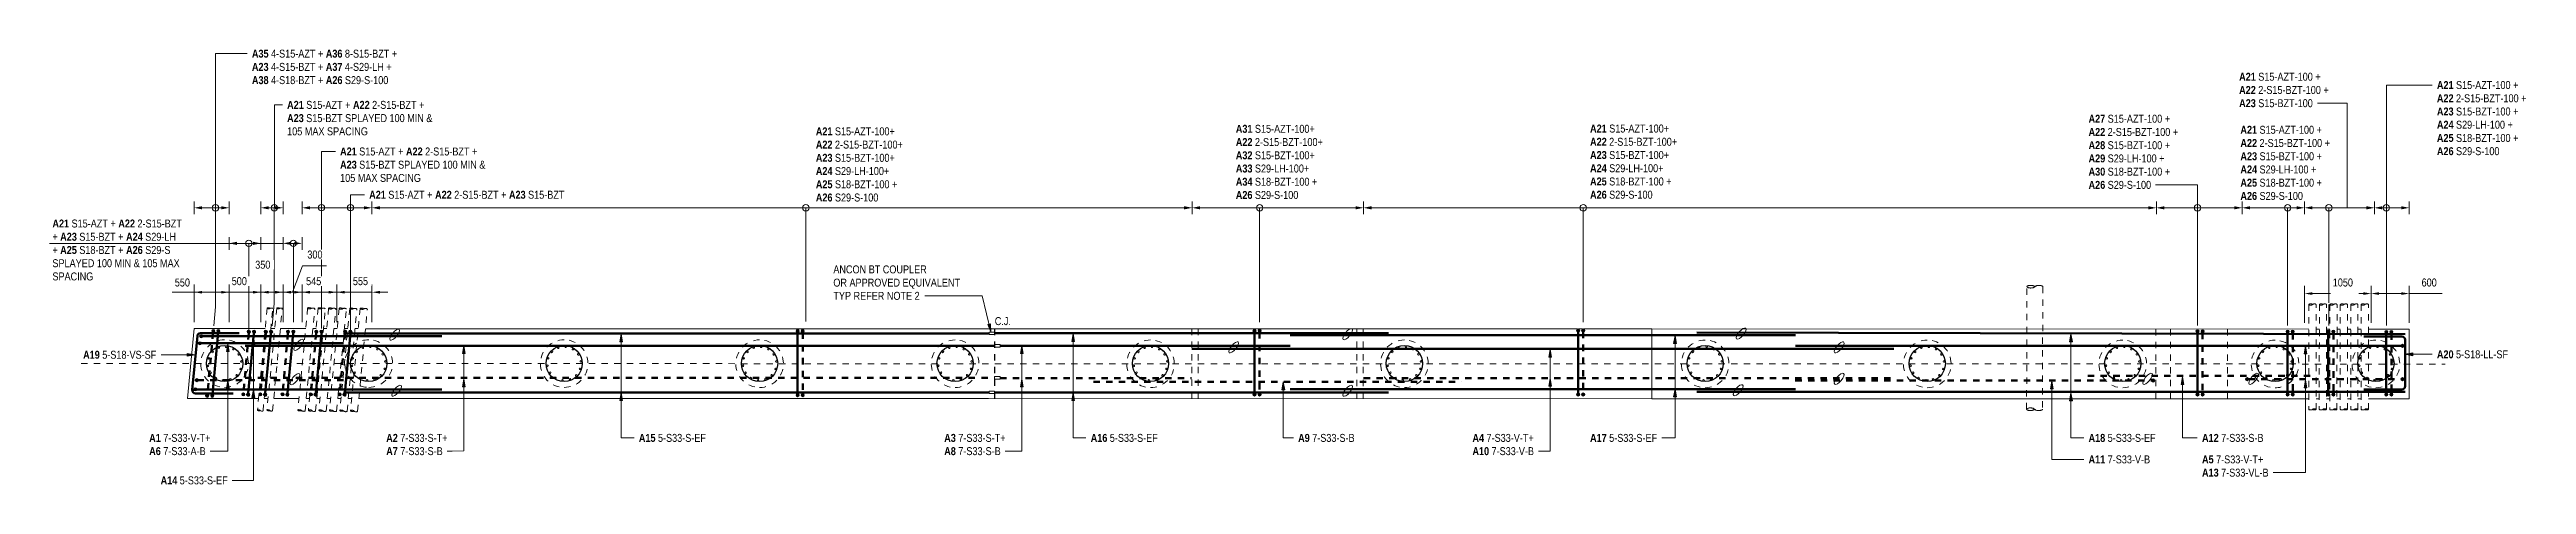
# Model space of a CAD drawing. Header units: metres. Extents: x -1691 to -1596, y 2 to 594.
# Drawn here: x -1691.17 to -1652.14, y 587.27 to 594.11 of the extents above.
import ezdxf

# ---------------------------------------------------------------- set-up
doc = ezdxf.new("R2010")
doc.units = ezdxf.units.M
doc.linetypes.add('JacobsDash', pattern=[0.0045, 0.003, -0.0015])
doc.linetypes.add('JacobsGridLine', pattern=[0.0145, 0.01, -0.001, 0.0025, -0.001])
doc.layers.get('Defpoints').update_dxf_attribs({"color": 41})
for name, color, linetype, lineweight in [('BRIDGE-ABUTMENT-CONC', 7, 'Continuous', 50), ('BRIDGE-FRAMING-LINE-18-HID', 7, 'JacobsDash', 18), ('D-BDGE', 7, 'Continuous', 13), ('D-BDGE-FNDN-LINES-18-HID', 7, 'JacobsDash', 18), ('D-BDGE-LINE', 7, 'Continuous', 9), ('D-ENHA-GEN-LINE', 7, 'Continuous', 9), ('D-ENHA-GEN-LINE-GRIDS', 7, 'Continuous', 9), ('D-ENHA-TEXT', 7, 'Continuous', 9), ('D-ENHA-TEXT-DIMS', 7, 'Continuous', 9)]:
    doc.layers.add(name, color=color, linetype=linetype, lineweight=lineweight)
doc.layers.add('D-BDGE-Conduits', color=1, linetype='Continuous', lineweight=9, true_color=0xff0000)
doc.styles.add('Arial Narrow', font='ARIALN.TTF', dxfattribs={"height": 0.125})
doc.styles.add('Arial Narrow_B', font='ARIALNB.TTF', dxfattribs={"height": 0.125})
doc.dimstyles.new('Dimension_Standard_O__mm_', dxfattribs={"dimscale": 0.3048, "dimtxt": 0.127929, "dimasz": 0.410105, "dimexe": 0.393701, "dimexo": 0.246063, "dimgap": 0.246063, "dimtad": 1, "dimdec": 0, "dimlfac": 1000, "dimzin": 0, "dimdsep": 46, "dimtxsty": 'Arial Narrow', "dimsah": 1, "dimcen": 0.09, "dimaunit": 1, "dimadec": 4, "dimazin": 0, "dimtfac": 1, "dimtdec": 4, "dimtix": 1, "dimtmove": 2, "dimatfit": 3, "dimfxl": 1, "dimtvp": 1, "dimtfill": 1, "dimtolj": 1, "dimtzin": 0, "dimlwd": 18, "dimlwe": 18, "dimarcsym": 2})
doc.dimstyles.new('Dimension_Standard_O__mm__1', dxfattribs={"dimscale": 0.3048, "dimtxt": 0.127929, "dimasz": 0.410105, "dimexe": 0.393701, "dimexo": 0.246063, "dimgap": 0.246063, "dimtad": 1, "dimdec": 0, "dimlfac": 1000, "dimzin": 0, "dimdsep": 46, "dimtxsty": 'Arial Narrow', "dimsah": 1, "dimcen": 0.09, "dimaunit": 1, "dimadec": 4, "dimazin": 0, "dimtfac": 1, "dimtdec": 4, "dimtix": 1, "dimtmove": 1, "dimatfit": 3, "dimfxl": 1, "dimtvp": 1, "dimtfill": 1, "dimtolj": 1, "dimtzin": 0, "dimlwd": 18, "dimlwe": 18, "dimarcsym": 2})

msp = doc.modelspace()

# ---------------------------------------------------------------- texts
at = {"layer": 'D-ENHA-TEXT', "char_height": 0.125, "attachment_point": 1, "style": 'Arial Narrow_B', "bg_fill": 3, "box_fill_scale": 1, "bg_fill_color": 256, "bg_fill_transparency": 0}
for s, insert in [('A21', (-1656.6641, 593.7481)), ('A27', (-1659.037, 593.0867)), ('A21', (-1656.6441, 592.9127)), ('A21', (-1691.1224, 591.4365)), ('A1', (-1689.5977, 588.0604)), ('A2', (-1685.8625, 588.0604)), ('A3', (-1677.0695, 588.0604)), ('A4', (-1668.7455, 588.0604)), ('A17', (-1666.8924, 588.0604)), ('A5', (-1657.2492, 587.7217)), ('A14', (-1689.4175, 587.3919))]:
    msp.add_mtext(s, dxfattribs=dict(at, insert=insert))
at = {"layer": 'D-ENHA-TEXT', "char_height": 0.125, "attachment_point": 1, "style": 'Arial Narrow_B', "bg_fill": 3, "box_fill_scale": 1, "bg_fill_color": 256, "bg_fill_true_color": 13158600, "bg_fill_transparency": 0}
for s, insert in [('A21 ', (-1679.0927, 592.8879)), ('A31', (-1672.4747, 592.9279)), ('A21', (-1666.8924, 592.9321))]:
    msp.add_mtext(s, dxfattribs=dict(at, insert=insert))

# ---------------------------------------------------------------- blocks, each defined once
blk = doc.blocks.new('01_SFO_FRP_Pile_CastInPlace_CS - CAST-IN-PLACE PILE - 0750-7668704-DRG-1076- ABUTMENT B REINFORCEMENT PLAN')
at = {"layer": 'D-BDGE-FNDN-LINES-18-HID', "color": 252, "true_color": 0x888888}
for start, end in [(90, 270), (39.0318, 90), (270, 39.0084)]:
    blk.add_arc((0, 0), 0.375, start, end, dxfattribs=at)
blk = doc.blocks.new('01_SFO_FRP_Pile_CastInPlace_CS - CAST-IN-PLACE PILE - 0750-V1-DRG-1076- ABUTMENT B REINFORCEMENT PLAN')
at = {"layer": 'D-BDGE-FNDN-LINES-18-HID', "color": 252, "true_color": 0x888888}
for start, end in [(90, 270), (270, 90)]:
    blk.add_arc((0, 0), 0.375, start, end, dxfattribs=at)
blk = doc.blocks.new('CS_DET_Reinf_Bar Marking - Scale 10-6090033-DRG-1076- ABUTMENT B REINFORCEMENT PLAN')
at = {"layer": 'D-BDGE-LINE'}
for start, end in [(0, 180), (180, 0)]:
    blk.add_arc((0, 0), 0.0125, start, end, dxfattribs=at)
blk = doc.blocks.new('CS_DET_Rebar Combined - Multiple Bar-6429336-DRG-1076- ABUTMENT B REINFORCEMENT PLAN')
at = {"layer": 'D-BDGE-LINE'}
for points in [[(-0.025, 0), (-0.024, -0.006), (-0.022, -0.013), (-0.018, -0.018), (-0.013, -0.022), (-0.006, -0.024), (0, -0.025), (0.006, -0.024), (0.012, -0.022), (0.018, -0.018), (0.022, -0.013), (0.024, -0.006), (0.025, 0), (0.024, 0.006), (0.022, 0.012), (0.018, 0.018), (0.012, 0.022), (0.006, 0.024), (0, 0.025), (-0.006, 0.024), (-0.013, 0.022), (-0.018, 0.018), (-0.022, 0.012), (-0.024, 0.006)], [(0.96, 0), (0.961, -0.006), (0.963, -0.013), (0.967, -0.018), (0.973, -0.022), (0.979, -0.024), (0.985, -0.025), (0.991, -0.024), (0.998, -0.022), (1.003, -0.018), (1.007, -0.013), (1.009, -0.006), (1.01, 0), (1.009, 0.006), (1.007, 0.012), (1.003, 0.018), (0.998, 0.022), (0.991, 0.024), (0.985, 0.025), (0.979, 0.024), (0.973, 0.022), (0.967, 0.018), (0.963, 0.012), (0.961, 0.006)]]:
    blk.add_hatch(color=256, dxfattribs=at).paths.add_polyline_path(points)
at = {"layer": 'D-BDGE-LINE', "lineweight": 50}
blk.add_line((0.025, 0), (0.96, 0), dxfattribs=at)
at = {"layer": 'D-BDGE-LINE'}
for centre, start, end in [((0, 0), 360, 180), ((0, 0), 180, 360), ((0.985, 0), 360, 180), ((0.985, 0), 180, 360)]:
    blk.add_arc(centre, 0.025, start, end, dxfattribs=at)
blk = doc.blocks.new('CS_DET_Rebar Combined - Multiple Bar-6429365-DRG-1076- ABUTMENT B REINFORCEMENT PLAN')
at = {"layer": 'D-BDGE-LINE'}
for points in [[(-0.025, 0), (-0.024, -0.006), (-0.022, -0.012), (-0.018, -0.018), (-0.012, -0.022), (-0.006, -0.024), (0, -0.025), (0.006, -0.024), (0.013, -0.022), (0.018, -0.018), (0.022, -0.012), (0.024, -0.006), (0.025, 0), (0.024, 0.006), (0.022, 0.013), (0.018, 0.018), (0.013, 0.022), (0.006, 0.024), (0, 0.025), (-0.006, 0.024), (-0.012, 0.022), (-0.018, 0.018), (-0.022, 0.013), (-0.024, 0.006)], [(0.96, 0), (0.961, -0.006), (0.963, -0.012), (0.967, -0.018), (0.973, -0.022), (0.979, -0.024), (0.985, -0.025), (0.991, -0.024), (0.998, -0.022), (1.003, -0.018), (1.007, -0.012), (1.009, -0.006), (1.01, 0), (1.009, 0.006), (1.007, 0.013), (1.003, 0.018), (0.998, 0.022), (0.991, 0.024), (0.985, 0.025), (0.979, 0.024), (0.973, 0.022), (0.967, 0.018), (0.963, 0.013), (0.961, 0.006)]]:
    blk.add_hatch(color=256, dxfattribs=at).paths.add_polyline_path(points)
at = {"layer": 'D-BDGE-LINE', "linetype": 'JacobsDash', "lineweight": 50}
blk.add_line((0.96, 0), (0.025, 0), dxfattribs=at)
at = {"layer": 'D-BDGE-LINE'}
for centre, start, end in [((0, 0), 360, 180), ((0, 0), 180, 360), ((0.985, 0), 360, 180), ((0.985, 0), 180, 360)]:
    blk.add_arc(centre, 0.025, start, end, dxfattribs=at)
blk = doc.blocks.new('CS_DET_Rebar Combined - Multiple Bar-6429207-DRG-1076- ABUTMENT B REINFORCEMENT PLAN')
at = {"layer": 'D-BDGE-LINE'}
for points in [[(-0.025, 0), (-0.024, -0.006), (-0.022, -0.012), (-0.018, -0.018), (-0.012, -0.022), (-0.006, -0.024), (0, -0.025), (0.006, -0.024), (0.013, -0.022), (0.018, -0.018), (0.022, -0.012), (0.024, -0.006), (0.025, 0), (0.024, 0.006), (0.022, 0.013), (0.018, 0.018), (0.013, 0.022), (0.006, 0.024), (0, 0.025), (-0.006, 0.024), (-0.012, 0.022), (-0.018, 0.018), (-0.022, 0.013), (-0.024, 0.006)], [(0.965, 0), (0.966, -0.006), (0.968, -0.012), (0.972, -0.018), (0.978, -0.022), (0.984, -0.024), (0.99, -0.025), (0.996, -0.024), (1.003, -0.022), (1.008, -0.018), (1.012, -0.012), (1.014, -0.006), (1.015, 0), (1.014, 0.006), (1.012, 0.013), (1.008, 0.018), (1.003, 0.022), (0.996, 0.024), (0.99, 0.025), (0.984, 0.024), (0.978, 0.022), (0.972, 0.018), (0.968, 0.013), (0.966, 0.006)]]:
    blk.add_hatch(color=256, dxfattribs=at).paths.add_polyline_path(points)
at = {"layer": 'D-BDGE-LINE', "lineweight": 50}
blk.add_line((0.025, 0), (0.965, 0), dxfattribs=at)
at = {"layer": 'D-BDGE-LINE'}
for centre, start, end in [((0, 0), 360, 180), ((0, 0), 180, 360), ((0.99, 0), 0, 180), ((0.99, 0), 180, 360)]:
    blk.add_arc(centre, 0.025, start, end, dxfattribs=at)
blk = doc.blocks.new('CS_DET_Rebar Combined - Multiple Bar-6429239-DRG-1076- ABUTMENT B REINFORCEMENT PLAN')
at = {"layer": 'D-BDGE-LINE'}
for points in [[(-0.025, 0), (-0.024, -0.006), (-0.022, -0.013), (-0.018, -0.018), (-0.013, -0.022), (-0.006, -0.024), (0, -0.025), (0.006, -0.024), (0.012, -0.022), (0.018, -0.018), (0.022, -0.013), (0.024, -0.006), (0.025, 0), (0.024, 0.006), (0.022, 0.012), (0.018, 0.018), (0.012, 0.022), (0.006, 0.024), (0, 0.025), (-0.006, 0.024), (-0.013, 0.022), (-0.018, 0.018), (-0.022, 0.012), (-0.024, 0.006)], [(0.965, 0), (0.966, -0.006), (0.968, -0.013), (0.972, -0.018), (0.978, -0.022), (0.984, -0.024), (0.99, -0.025), (0.996, -0.024), (1.003, -0.022), (1.008, -0.018), (1.012, -0.013), (1.014, -0.006), (1.015, 0), (1.014, 0.006), (1.012, 0.012), (1.008, 0.018), (1.003, 0.022), (0.996, 0.024), (0.99, 0.025), (0.984, 0.024), (0.978, 0.022), (0.972, 0.018), (0.968, 0.012), (0.966, 0.006)]]:
    blk.add_hatch(color=256, dxfattribs=at).paths.add_polyline_path(points)
at = {"layer": 'D-BDGE-LINE', "linetype": 'JacobsDash', "lineweight": 50}
blk.add_line((0.965, 0), (0.025, 0), dxfattribs=at)
at = {"layer": 'D-BDGE-LINE'}
for centre, start, end in [((0, 0), 360, 180), ((0, 0), 180, 360), ((0.99, 0), 360, 180), ((0.99, 0), 180, 360)]:
    blk.add_arc(centre, 0.025, start, end, dxfattribs=at)
blk = doc.blocks.new('CS_DET_Rebar Combined - Multiple Bar-6420505-DRG-1076- ABUTMENT B REINFORCEMENT PLAN')
at = {"layer": 'D-BDGE-LINE'}
for points in [[(-0.025, 0), (-0.024, -0.006), (-0.022, -0.012), (-0.018, -0.018), (-0.012, -0.022), (-0.006, -0.024), (0, -0.025), (0.006, -0.024), (0.013, -0.022), (0.018, -0.018), (0.022, -0.012), (0.024, -0.006), (0.025, 0), (0.024, 0.006), (0.022, 0.013), (0.018, 0.018), (0.013, 0.022), (0.006, 0.024), (0, 0.025), (-0.006, 0.024), (-0.012, 0.022), (-0.018, 0.018), (-0.022, 0.013), (-0.024, 0.006)], [(1, 0), (1.001, -0.006), (1.003, -0.012), (1.007, -0.018), (1.013, -0.022), (1.019, -0.024), (1.025, -0.025), (1.031, -0.024), (1.038, -0.022), (1.043, -0.018), (1.047, -0.012), (1.049, -0.006), (1.05, 0), (1.049, 0.006), (1.047, 0.013), (1.043, 0.018), (1.038, 0.022), (1.031, 0.024), (1.025, 0.025), (1.019, 0.024), (1.013, 0.022), (1.007, 0.018), (1.003, 0.013), (1.001, 0.006)]]:
    blk.add_hatch(color=256, dxfattribs=at).paths.add_polyline_path(points)
at = {"layer": 'D-BDGE-LINE', "lineweight": 50}
blk.add_line((0.025, 0), (1, 0), dxfattribs=at)
at = {"layer": 'D-BDGE-LINE'}
for centre, start, end in [((0, 0), 0, 180), ((1.025, 0), 0, 180), ((0, 0), 180, 360), ((1.025, 0), 180, 360)]:
    blk.add_arc(centre, 0.025, start, end, dxfattribs=at)
blk = doc.blocks.new('CS_DET_Rebar Combined - Multiple Bar-6420460-DRG-1076- ABUTMENT B REINFORCEMENT PLAN')
at = {"layer": 'D-BDGE-LINE'}
for points in [[(-0.025, 0), (-0.024, -0.006), (-0.022, -0.012), (-0.018, -0.018), (-0.012, -0.022), (-0.006, -0.024), (0, -0.025), (0.006, -0.024), (0.013, -0.022), (0.018, -0.018), (0.022, -0.012), (0.024, -0.006), (0.025, 0.001), (0.024, 0.006), (0.022, 0.013), (0.018, 0.018), (0.013, 0.022), (0.006, 0.024), (0, 0.025), (-0.006, 0.024), (-0.012, 0.022), (-0.018, 0.018), (-0.022, 0.013), (-0.024, 0.006)], [(1, 0), (1.001, -0.006), (1.003, -0.012), (1.007, -0.018), (1.013, -0.022), (1.019, -0.024), (1.025, -0.025), (1.031, -0.024), (1.038, -0.022), (1.043, -0.018), (1.047, -0.012), (1.049, -0.006), (1.05, 0), (1.049, 0.006), (1.047, 0.013), (1.043, 0.018), (1.038, 0.022), (1.031, 0.024), (1.025, 0.025), (1.019, 0.024), (1.013, 0.022), (1.007, 0.018), (1.003, 0.013), (1.001, 0.006)]]:
    blk.add_hatch(color=256, dxfattribs=at).paths.add_polyline_path(points)
at = {"layer": 'D-BDGE-LINE', "linetype": 'JacobsDash', "lineweight": 50}
blk.add_line((1, 0), (0.025, 0), dxfattribs=at)
at = {"layer": 'D-BDGE-LINE'}
for centre, start, end in [((0, 0), 0, 180), ((1.025, 0), 0, 180), ((0, 0), 180, 360), ((1.025, 0), 180, 360)]:
    blk.add_arc(centre, 0.025, start, end, dxfattribs=at)
blk = doc.blocks.new('CS_DET_Rebar Combined - Multiple Bar-6421091-DRG-1076- ABUTMENT B REINFORCEMENT PLAN')
at = {"layer": 'D-BDGE-LINE'}
for points in [[(-0.025, 0), (-0.024, -0.007), (-0.022, -0.013), (-0.018, -0.018), (-0.013, -0.022), (-0.006, -0.024), (0, -0.025), (0.006, -0.024), (0.012, -0.022), (0.018, -0.018), (0.022, -0.013), (0.024, -0.006), (0.025, 0), (0.024, 0.006), (0.022, 0.012), (0.018, 0.018), (0.012, 0.022), (0.006, 0.024), (0, 0.025), (-0.006, 0.024), (-0.013, 0.022), (-0.018, 0.018), (-0.022, 0.012), (-0.024, 0.006)], [(0.97, 0), (0.971, -0.006), (0.973, -0.013), (0.977, -0.018), (0.983, -0.022), (0.989, -0.024), (0.995, -0.025), (1.001, -0.024), (1.008, -0.022), (1.013, -0.018), (1.017, -0.013), (1.019, -0.006), (1.02, 0), (1.019, 0.006), (1.017, 0.012), (1.013, 0.018), (1.008, 0.022), (1, 0.024), (0.995, 0.025), (0.989, 0.024), (0.983, 0.022), (0.977, 0.018), (0.973, 0.012), (0.971, 0.006)]]:
    blk.add_hatch(color=256, dxfattribs=at).paths.add_polyline_path(points)
at = {"layer": 'D-BDGE-LINE', "lineweight": 50}
blk.add_line((0.025, 0), (0.97, 0), dxfattribs=at)
at = {"layer": 'D-BDGE-LINE'}
for centre, start, end in [((0, 0), 0, 180), ((0.995, 0), 0, 180), ((0, 0), 180, 360), ((0.995, 0), 180, 360)]:
    blk.add_arc(centre, 0.025, start, end, dxfattribs=at)
blk = doc.blocks.new('CS_DET_Rebar Combined - Multiple Bar-6421205-DRG-1076- ABUTMENT B REINFORCEMENT PLAN')
at = {"layer": 'D-BDGE-LINE'}
for points in [[(-0.025, 0), (-0.024, -0.006), (-0.022, -0.012), (-0.018, -0.018), (-0.012, -0.022), (-0.006, -0.024), (0, -0.025), (0.006, -0.024), (0.013, -0.022), (0.018, -0.018), (0.022, -0.012), (0.024, -0.006), (0.025, 0), (0.024, 0.006), (0.022, 0.013), (0.018, 0.018), (0.013, 0.022), (0.006, 0.024), (0, 0.025), (-0.006, 0.024), (-0.012, 0.022), (-0.018, 0.018), (-0.022, 0.013), (-0.024, 0.006)], [(0.965, 0), (0.966, -0.006), (0.968, -0.012), (0.972, -0.018), (0.978, -0.022), (0.984, -0.024), (0.99, -0.025), (0.996, -0.024), (1.003, -0.022), (1.008, -0.018), (1.012, -0.012), (1.014, -0.006), (1.015, 0), (1.014, 0.006), (1.012, 0.013), (1.008, 0.018), (1.003, 0.022), (0.996, 0.024), (0.99, 0.025), (0.984, 0.024), (0.978, 0.022), (0.972, 0.018), (0.968, 0.013), (0.966, 0.005)]]:
    blk.add_hatch(color=256, dxfattribs=at).paths.add_polyline_path(points)
at = {"layer": 'D-BDGE-LINE', "linetype": 'JacobsDash', "lineweight": 50}
blk.add_line((0.965, 0), (0.025, 0), dxfattribs=at)
at = {"layer": 'D-BDGE-LINE'}
for centre, start, end in [((0, 0), 0, 180), ((0.99, 0), 0, 180), ((0, 0), 180, 360), ((0.99, 0), 180, 360)]:
    blk.add_arc(centre, 0.025, start, end, dxfattribs=at)
blk = doc.blocks.new('CS_DET_Rebar Combined - Multiple Bar-5956641-DRG-1076- ABUTMENT B REINFORCEMENT PLAN')
at = {"layer": 'D-BDGE-LINE'}
for points in [[(-0.025, 0), (-0.024, -0.006), (-0.022, -0.013), (-0.018, -0.018), (-0.013, -0.022), (-0.006, -0.024), (0, -0.025), (0.006, -0.024), (0.012, -0.022), (0.018, -0.018), (0.022, -0.013), (0.024, -0.006), (0.025, 0), (0.024, 0.006), (0.022, 0.012), (0.018, 0.018), (0.012, 0.022), (0.006, 0.024), (0, 0.025), (-0.006, 0.024), (-0.013, 0.022), (-0.018, 0.018), (-0.022, 0.012), (-0.024, 0.006)], [(0.985, 0), (0.986, -0.006), (0.988, -0.013), (0.992, -0.018), (0.998, -0.022), (1.004, -0.024), (1.01, -0.025), (1.016, -0.024), (1.023, -0.022), (1.028, -0.018), (1.032, -0.013), (1.034, -0.006), (1.035, 0), (1.034, 0.006), (1.032, 0.012), (1.028, 0.018), (1.023, 0.022), (1.016, 0.024), (1.01, 0.025), (1.004, 0.024), (0.998, 0.022), (0.992, 0.018), (0.988, 0.012), (0.986, 0.006)]]:
    blk.add_hatch(color=256, dxfattribs=at).paths.add_polyline_path(points)
at = {"layer": 'D-BDGE-LINE', "lineweight": 50}
blk.add_line((0.025, 0), (0.985, 0), dxfattribs=at)
at = {"layer": 'D-BDGE-LINE'}
for centre, start, end in [((0, 0), 360, 180), ((0, 0), 180, 360), ((1.01, 0), 360, 180), ((1.01, 0), 180, 360)]:
    blk.add_arc(centre, 0.025, start, end, dxfattribs=at)
blk = doc.blocks.new('CS_DET_Rebar Combined - Multiple Bar-5956686-DRG-1076- ABUTMENT B REINFORCEMENT PLAN')
at = {"layer": 'D-BDGE-LINE'}
for points in [[(-0.025, 0), (-0.024, -0.006), (-0.022, -0.013), (-0.018, -0.018), (-0.013, -0.022), (-0.006, -0.024), (0, -0.025), (0.006, -0.024), (0.012, -0.022), (0.018, -0.018), (0.022, -0.013), (0.024, -0.006), (0.025, 0), (0.024, 0.006), (0.022, 0.012), (0.018, 0.018), (0.012, 0.022), (0.006, 0.024), (0, 0.025), (-0.006, 0.024), (-0.013, 0.022), (-0.018, 0.018), (-0.022, 0.012), (-0.024, 0.006)], [(0.985, 0), (0.986, -0.006), (0.988, -0.013), (0.992, -0.018), (0.998, -0.022), (1.004, -0.024), (1.01, -0.025), (1.016, -0.024), (1.023, -0.022), (1.028, -0.018), (1.032, -0.013), (1.034, -0.006), (1.035, 0), (1.034, 0.006), (1.032, 0.012), (1.028, 0.018), (1.023, 0.022), (1.016, 0.024), (1.01, 0.025), (1.004, 0.024), (0.998, 0.022), (0.992, 0.018), (0.988, 0.012), (0.986, 0.006)]]:
    blk.add_hatch(color=256, dxfattribs=at).paths.add_polyline_path(points)
at = {"layer": 'D-BDGE-LINE', "linetype": 'JacobsDash', "lineweight": 50}
blk.add_line((0.985, 0), (0.025, 0), dxfattribs=at)
at = {"layer": 'D-BDGE-LINE'}
for centre, start, end in [((0, 0), 360, 180), ((0, 0), 180, 360), ((1.01, 0), 360, 180), ((1.01, 0), 180, 360)]:
    blk.add_arc(centre, 0.025, start, end, dxfattribs=at)
blk = doc.blocks.new('CS_DET_Rebar Combined - Multiple Bar-7508283-DRG-1076- ABUTMENT B REINFORCEMENT PLAN')
at = {"layer": 'D-BDGE-LINE', "lineweight": 50}
blk.add_line((0, 0), (4.571, 0), dxfattribs=at)
blk = doc.blocks.new('CS_DET_Rebar Combined - Multiple Bar-7508282-DRG-1076- ABUTMENT B REINFORCEMENT PLAN')
at = {"layer": 'D-BDGE-LINE', "lineweight": 50}
blk.add_line((0, 0), (11.81, 0), dxfattribs=at)
blk = doc.blocks.new('CS_DET_Rebar Combined - Multiple Bar-6437897-DRG-1076- ABUTMENT B REINFORCEMENT PLAN')
at = {"layer": 'D-BDGE-LINE'}
blk.add_hatch(color=256, dxfattribs=at).paths.add_polyline_path([(0, -0.025), (0.006, -0.024), (0.012, -0.022), (0.018, -0.018), (0.022, -0.013), (0.024, -0.006), (0.025, 0), (0.024, 0.006), (0.022, 0.012), (0.018, 0.018), (0.012, 0.022), (0.006, 0.024), (0, 0.025), (-0.006, 0.024), (-0.013, 0.022), (-0.018, 0.018), (-0.022, 0.012), (-0.024, 0.006), (-0.025, 0), (-0.024, -0.006), (-0.022, -0.013), (-0.018, -0.018), (-0.013, -0.022), (-0.006, -0.024)])
at = {"layer": 'D-BDGE-LINE', "lineweight": 50}
blk.add_line((0.025, 0), (2.265, 0), dxfattribs=at)
at = {"layer": 'D-BDGE-LINE'}
for start, end in [(360, 180), (180, 360)]:
    blk.add_arc((0, 0), 0.025, start, end, dxfattribs=at)
blk = doc.blocks.new('CS_DET_Rebar Combined - Multiple Bar-6437898-DRG-1076- ABUTMENT B REINFORCEMENT PLAN')
at = {"layer": 'D-BDGE-LINE'}
blk.add_hatch(color=256, dxfattribs=at).paths.add_polyline_path([(0, -0.025), (0.006, -0.024), (0.013, -0.022), (0.018, -0.018), (0.022, -0.012), (0.024, -0.006), (0.025, 0), (0.024, 0.006), (0.022, 0.013), (0.018, 0.018), (0.013, 0.022), (0.006, 0.024), (0, 0.025), (-0.006, 0.024), (-0.012, 0.022), (-0.018, 0.018), (-0.022, 0.013), (-0.024, 0.006), (-0.025, 0), (-0.024, -0.006), (-0.022, -0.012), (-0.018, -0.018), (-0.012, -0.022), (-0.006, -0.024)])
at = {"layer": 'D-BDGE-LINE', "linetype": 'JacobsDash', "lineweight": 50}
blk.add_line((2.314, 0), (0.025, 0), dxfattribs=at)
at = {"layer": 'D-BDGE-LINE'}
for start, end in [(360, 180), (180, 360)]:
    blk.add_arc((0, 0), 0.025, start, end, dxfattribs=at)
blk = doc.blocks.new('CS_DET_Rebar Combined - Multiple Bar-7508366-DRG-1076- ABUTMENT B REINFORCEMENT PLAN')
at = {"layer": 'D-BDGE-LINE', "linetype": 'JacobsDash', "lineweight": 50}
blk.add_line((3.017, 0), (0, 0), dxfattribs=at)
blk = doc.blocks.new('CS_DET_Rebar Combined - Multiple Bar-7508227-DRG-1076- ABUTMENT B REINFORCEMENT PLAN')
at = {"layer": 'D-BDGE-LINE', "lineweight": 50}
blk.add_line((0, 0), (6.206, 0), dxfattribs=at)
blk = doc.blocks.new('CS_DET_Rebar Combined - Multiple Bar-7508228-DRG-1076- ABUTMENT B REINFORCEMENT PLAN')
at = {"layer": 'D-BDGE-LINE', "lineweight": 50}
blk.add_line((0, 0), (10.175, 0), dxfattribs=at)
blk = doc.blocks.new('CS_DET_Rebar Combined - Multiple Bar-7508365-DRG-1076- ABUTMENT B REINFORCEMENT PLAN')
at = {"layer": 'D-BDGE-LINE', "linetype": 'JacobsDash', "lineweight": 50}
blk.add_line((11.81, 0), (0, 0), dxfattribs=at)
blk = doc.blocks.new('CS_DET_Rebar Combined - Multiple Bar-6429126-DRG-1076- ABUTMENT B REINFORCEMENT PLAN')
at = {"layer": 'D-BDGE-LINE'}
for points in [[(-0.025, 0), (-0.024, -0.006), (-0.022, -0.013), (-0.018, -0.018), (-0.013, -0.022), (-0.006, -0.024), (0, -0.025), (0.006, -0.024), (0.012, -0.022), (0.018, -0.018), (0.022, -0.013), (0.024, -0.006), (0.025, 0), (0.024, 0.006), (0.022, 0.012), (0.018, 0.018), (0.012, 0.022), (0.006, 0.024), (0, 0.025), (-0.006, 0.024), (-0.013, 0.022), (-0.018, 0.018), (-0.022, 0.012), (-0.024, 0.006)], [(0.97, 0), (0.971, -0.006), (0.973, -0.013), (0.977, -0.018), (0.983, -0.022), (0.989, -0.024), (0.995, -0.025), (1.001, -0.024), (1.008, -0.022), (1.013, -0.018), (1.017, -0.013), (1.019, -0.006), (1.02, 0), (1.019, 0.006), (1.017, 0.012), (1.013, 0.018), (1.008, 0.022), (1.001, 0.024), (0.995, 0.025), (0.989, 0.024), (0.983, 0.022), (0.977, 0.018), (0.973, 0.012), (0.971, 0.006)]]:
    blk.add_hatch(color=256, dxfattribs=at).paths.add_polyline_path(points)
at = {"layer": 'D-BDGE-LINE', "lineweight": 50}
blk.add_line((0.025, 0), (0.97, 0), dxfattribs=at)
at = {"layer": 'D-BDGE-LINE'}
for centre, start, end in [((0, 0), 360, 180), ((0, 0), 180, 360), ((0.995, 0), 0, 180), ((0.995, 0), 180, 360)]:
    blk.add_arc(centre, 0.025, start, end, dxfattribs=at)
blk = doc.blocks.new('CS_DET_Rebar Combined - Multiple Bar-6429179-DRG-1076- ABUTMENT B REINFORCEMENT PLAN')
at = {"layer": 'D-BDGE-LINE'}
for points in [[(-0.025, 0), (-0.024, -0.006), (-0.022, -0.013), (-0.018, -0.018), (-0.013, -0.022), (-0.006, -0.024), (0, -0.025), (0.006, -0.024), (0.012, -0.022), (0.018, -0.018), (0.022, -0.013), (0.024, -0.006), (0.025, 0), (0.024, 0.006), (0.022, 0.012), (0.018, 0.018), (0.012, 0.022), (0.006, 0.024), (0, 0.025), (-0.006, 0.024), (-0.013, 0.022), (-0.018, 0.018), (-0.022, 0.012), (-0.024, 0.006)], [(0.97, 0), (0.971, -0.006), (0.973, -0.013), (0.977, -0.018), (0.983, -0.022), (0.989, -0.024), (0.995, -0.025), (1.001, -0.024), (1.008, -0.022), (1.013, -0.018), (1.017, -0.013), (1.019, -0.006), (1.02, 0), (1.019, 0.006), (1.017, 0.012), (1.013, 0.018), (1.008, 0.022), (1.001, 0.024), (0.995, 0.025), (0.989, 0.024), (0.983, 0.022), (0.977, 0.018), (0.973, 0.012), (0.971, 0.006)]]:
    blk.add_hatch(color=256, dxfattribs=at).paths.add_polyline_path(points)
at = {"layer": 'D-BDGE-LINE', "linetype": 'JacobsDash', "lineweight": 50}
blk.add_line((0.97, 0), (0.025, 0), dxfattribs=at)
at = {"layer": 'D-BDGE-LINE'}
for centre, start, end in [((0, 0), 360, 180), ((0, 0), 180, 360), ((0.995, 0), 360, 180), ((0.995, 0), 180, 360)]:
    blk.add_arc(centre, 0.025, start, end, dxfattribs=at)
blk = doc.blocks.new('CS_DET_Rebar Combined - Multiple Bar-6428839-DRG-1076- ABUTMENT B REINFORCEMENT PLAN')
at = {"layer": 'D-BDGE-LINE'}
for points in [[(-0.025, 0), (-0.024, -0.006), (-0.022, -0.013), (-0.018, -0.018), (-0.013, -0.022), (-0.006, -0.024), (0, -0.025), (0.006, -0.024), (0.012, -0.022), (0.018, -0.018), (0.022, -0.013), (0.024, -0.006), (0.025, 0), (0.024, 0.006), (0.022, 0.012), (0.018, 0.018), (0.012, 0.022), (0.006, 0.024), (0, 0.025), (-0.006, 0.024), (-0.013, 0.022), (-0.018, 0.018), (-0.022, 0.012), (-0.024, 0.006)], [(0.98, 0), (0.981, -0.006), (0.983, -0.013), (0.987, -0.018), (0.993, -0.022), (0.999, -0.024), (1.005, -0.025), (1.011, -0.024), (1.018, -0.022), (1.023, -0.018), (1.027, -0.013), (1.029, -0.006), (1.03, 0), (1.029, 0.006), (1.027, 0.012), (1.023, 0.018), (1.018, 0.022), (1.011, 0.024), (1.005, 0.025), (0.999, 0.024), (0.993, 0.022), (0.987, 0.018), (0.983, 0.012), (0.981, 0.006)]]:
    blk.add_hatch(color=256, dxfattribs=at).paths.add_polyline_path(points)
at = {"layer": 'D-BDGE-LINE', "lineweight": 50}
blk.add_line((0.025, 0), (0.98, 0), dxfattribs=at)
at = {"layer": 'D-BDGE-LINE'}
for centre, start, end in [((0, 0), 360, 180), ((0, 0), 180, 360), ((1.005, 0), 360, 180), ((1.005, 0), 180, 360)]:
    blk.add_arc(centre, 0.025, start, end, dxfattribs=at)
blk = doc.blocks.new('CS_DET_Rebar Combined - Multiple Bar-6428868-DRG-1076- ABUTMENT B REINFORCEMENT PLAN')
at = {"layer": 'D-BDGE-LINE'}
for points in [[(-0.025, 0), (-0.024, -0.006), (-0.022, -0.013), (-0.018, -0.018), (-0.013, -0.022), (-0.006, -0.024), (0, -0.025), (0.006, -0.024), (0.012, -0.022), (0.018, -0.018), (0.022, -0.013), (0.024, -0.006), (0.025, 0), (0.024, 0.006), (0.022, 0.012), (0.018, 0.018), (0.012, 0.022), (0.006, 0.024), (0, 0.025), (-0.006, 0.024), (-0.013, 0.022), (-0.018, 0.018), (-0.022, 0.012), (-0.024, 0.006)], [(0.98, 0), (0.981, -0.006), (0.983, -0.013), (0.987, -0.018), (0.993, -0.022), (0.999, -0.024), (1.005, -0.025), (1.011, -0.024), (1.018, -0.022), (1.023, -0.018), (1.027, -0.013), (1.029, -0.006), (1.03, 0), (1.029, 0.006), (1.027, 0.012), (1.023, 0.018), (1.018, 0.022), (1.011, 0.024), (1.005, 0.025), (0.999, 0.024), (0.993, 0.022), (0.987, 0.018), (0.983, 0.012), (0.981, 0.006)]]:
    blk.add_hatch(color=256, dxfattribs=at).paths.add_polyline_path(points)
at = {"layer": 'D-BDGE-LINE', "linetype": 'JacobsDash', "lineweight": 50}
blk.add_line((0.98, 0), (0.025, 0), dxfattribs=at)
at = {"layer": 'D-BDGE-LINE'}
for centre, start, end in [((0, 0), 360, 180), ((0, 0), 180, 360), ((1.005, 0), 0, 180), ((1.005, 0), 180, 360)]:
    blk.add_arc(centre, 0.025, start, end, dxfattribs=at)
blk = doc.blocks.new('CS_DET_Rebar Combined - Multiple Bar-6437895-DRG-1076- ABUTMENT B REINFORCEMENT PLAN')
at = {"layer": 'D-BDGE-LINE'}
blk.add_hatch(color=256, dxfattribs=at).paths.add_polyline_path([(0, -0.025), (0.006, -0.024), (0.012, -0.022), (0.018, -0.018), (0.022, -0.013), (0.024, -0.006), (0.025, 0), (0.024, 0.006), (0.022, 0.012), (0.018, 0.018), (0.012, 0.022), (0.006, 0.024), (0, 0.025), (-0.006, 0.024), (-0.013, 0.022), (-0.018, 0.018), (-0.022, 0.012), (-0.024, 0.006), (-0.025, 0), (-0.024, -0.006), (-0.022, -0.013), (-0.018, -0.018), (-0.013, -0.022), (-0.006, -0.024)])
at = {"layer": 'D-BDGE-LINE', "lineweight": 50}
blk.add_line((0.025, 0), (3.887, 0), dxfattribs=at)
at = {"layer": 'D-BDGE-LINE'}
for start, end in [(360, 180), (180, 360)]:
    blk.add_arc((0, 0), 0.025, start, end, dxfattribs=at)
blk = doc.blocks.new('CS_DET_Rebar Combined - Multiple Bar-6437894-DRG-1076- ABUTMENT B REINFORCEMENT PLAN')
at = {"layer": 'D-BDGE-LINE'}
blk.add_hatch(color=256, dxfattribs=at).paths.add_polyline_path([(0, -0.025), (0.006, -0.024), (0.012, -0.022), (0.018, -0.018), (0.022, -0.013), (0.024, -0.006), (0.025, 0), (0.024, 0.006), (0.022, 0.012), (0.018, 0.018), (0.012, 0.022), (0.006, 0.024), (0, 0.025), (-0.006, 0.024), (-0.013, 0.022), (-0.018, 0.018), (-0.022, 0.012), (-0.024, 0.006), (-0.025, 0), (-0.024, -0.006), (-0.021, -0.013), (-0.018, -0.018), (-0.013, -0.022), (-0.006, -0.024)])
at = {"layer": 'D-BDGE-LINE', "lineweight": 50}
blk.add_line((0.025, 0), (3.795, 0), dxfattribs=at)
at = {"layer": 'D-BDGE-LINE'}
for start, end in [(360, 180), (180, 360)]:
    blk.add_arc((0, 0), 0.025, start, end, dxfattribs=at)
blk = doc.blocks.new('T2DExtentArrowReinf_v1 - Extent-7482524-DRG-1076- ABUTMENT B REINFORCEMENT PLAN')
at = {"layer": 'D-BDGE-LINE'}
for p, q in [((0, 0.01), (0, -0.082)), ((0.125, 0), (12.798, 0)), ((6.838, 0), (6.838, -1.793)), ((12.923, -0.076), (12.923, 0))]:
    blk.add_line(p, q, dxfattribs=at)
blk = doc.blocks.new('T2DExtentArrowReinf_v1 - Extent-7483050-DRG-1076- ABUTMENT B REINFORCEMENT PLAN')
at = {"layer": 'D-BDGE-LINE'}
for p, q in [((0, 0.01), (0, -0.082)), ((0.125, 0), (0.425, 0)), ((0.335, 0), (0.335, -1.562)), ((0.55, -0.076), (0.55, 0))]:
    blk.add_line(p, q, dxfattribs=at)
blk = doc.blocks.new('T2DExtentArrowReinf_v1 - Extent-6552428-DRG-1076- ABUTMENT B REINFORCEMENT PLAN')
at = {"layer": 'D-BDGE-LINE'}
for p, q in [((9.031, 0), (9.031, 1.803)), ((0, -0.01), (0, 0.082)), ((0.125, 0), (12.366, 0)), ((12.491, 0.076), (12.491, 0))]:
    blk.add_line(p, q, dxfattribs=at)
blk = doc.blocks.new('T2DExtentArrowReinf_v1 - Extent-6552429-DRG-1076- ABUTMENT B REINFORCEMENT PLAN')
at = {"layer": 'D-BDGE-LINE'}
for p, q in [((0, 0.01), (0, -0.082)), ((0.125, 0), (1.228, 0)), ((0.649, 0), (0.649, -1.854)), ((1.353, -0.076), (1.353, 0))]:
    blk.add_line(p, q, dxfattribs=at)
blk = doc.blocks.new('T2DExtentArrowReinf_v1 - Extent-7485184-DRG-1076- ABUTMENT B REINFORCEMENT PLAN')
at = {"layer": 'D-BDGE-LINE'}
for p, q in [((0, 0.01), (0, -0.082)), ((0.125, 0), (0.858, 0)), ((0.716, 0), (0.716, -1.854)), ((0.983, -0.076), (0.983, 0))]:
    blk.add_line(p, q, dxfattribs=at)
blk = doc.blocks.new('T2DExtentArrowReinf_v1 - Extent-7485229-DRG-1076- ABUTMENT B REINFORCEMENT PLAN')
at = {"layer": 'D-BDGE-LINE'}
for p, q in [((0.716, 1.523), (0.716, 1.854)), ((0.716, 0), (0.716, 1.498)), ((0, -0.01), (0, 0.082)), ((1.1, 0.076), (1.1, 0)), ((0.125, 0), (0.975, 0))]:
    blk.add_line(p, q, dxfattribs=at)
blk = doc.blocks.new('T2DExtentArrowReinf_v1 - Extent-6552432-DRG-1076- ABUTMENT B REINFORCEMENT PLAN')
at = {"layer": 'D-BDGE-LINE'}
for p, q in [((0, 0.01), (0, -0.082)), ((0.125, 0), (0.425, 0)), ((0.189, 0), (0.189, -1.854)), ((0.55, -0.076), (0.55, 0))]:
    blk.add_line(p, q, dxfattribs=at)
blk = doc.blocks.new('SC_DET_BREAK LINE - Pipe Break-6187046-DRG-1076- ABUTMENT B REINFORCEMENT PLAN')
at = {"layer": 'D-BDGE-LINE', "color": 174, "lineweight": 13, "true_color": 0x0000a0}
for p, q in [((0.116, 0.007), (0.125, 0)), ((0.125, 0), (0.116, 0.007)), ((0.125, 0), (0.134, 0.007)), ((0.125, 0), (0.134, 0.007)), ((0.125, 0), (0.134, -0.007)), ((0.125, 0), (0.134, -0.007))]:
    blk.add_line(p, q, dxfattribs=at)
for centre, major_axis, start_param, end_param in [((0.06, 0), (-0.0595, 0), 5.829782, 6.283185), ((0.06, 0), (0.0595, 0), 2.212322, 2.658631), ((0.06, 0), (0.0595, 0), 1.273541, 2.18779), ((0.06, 0), (0.0595, 0), 0.802986, 1.25197), ((0.06, 0), (0.0595, 0), 0.321381, 0.776507), ((0.19, 0), (0.0595, 0), 2.289157, 2.304936), ((0.19, 0), (0.0595, 0), 1.772614, 1.790499), ((0.19, 0), (0.0595, 0), 1.291608, 1.303887), ((0.19, 0), (0.0595, 0), 1.261634, 1.27477), ((0.19, 0), (0.0595, 0), 3.97574, 3.994028), ((0.19, 0), (0.0595, 0), 4.471161, 4.510571), ((0.19, 0), (0.0595, 0), 4.979299, 5.021551), ((0.19, 0), (0.0595, 0), 5.491459, 5.514037)]:
    blk.add_ellipse(centre, major_axis=major_axis, ratio=0.349427, start_param=start_param, end_param=end_param, dxfattribs=at)
for points, knots in [([(0, 0), (0, 0.001), (0.001, 0.004), (0.003, 0.007), (0.008, 0.011), (0.014, 0.014), (0.021, 0.016), (0.033, 0.019), (0.05, 0.021), (0.071, 0.021), (0.091, 0.018), (0.104, 0.014), (0.112, 0.01), (0.115, 0.008), (0.116, 0.007)], [0, 0, 0, 0, 0.0625, 0.125, 0.1875, 0.25, 0.3125, 0.375, 0.5, 0.625, 0.75, 0.875, 0.9375, 1, 1, 1, 1]), ([(0.134, 0.007), (0.135, 0.008), (0.138, 0.01), (0.144, 0.013), (0.151, 0.016), (0.162, 0.019), (0.179, 0.021), (0.2, 0.021), (0.224, 0.018), (0.24, 0.012), (0.249, 0.005), (0.25, 0.002), (0.25, 0)], [0, 0, 0, 0, 0.0625, 0.125, 0.1875, 0.25, 0.375, 0.5, 0.625, 0.8125, 0.90625, 1, 1, 1, 1]), ([(0.134, -0.007), (0.136, -0.008), (0.139, -0.011), (0.148, -0.015), (0.159, -0.018), (0.176, -0.021), (0.2, -0.021), (0.227, -0.017), (0.242, -0.011), (0.249, -0.005), (0.25, -0.002), (0.25, 0)], [0, 0, 0, 0, 0.0416667, 0.0833333, 0.125, 0.1666667, 0.25, 0.3333333, 0.4166667, 0.4583333, 0.5, 0.5, 0.5, 0.5])]:
    blk.add_open_spline(points, degree=3, knots=knots, dxfattribs=at)
for points in [[(0.139, 0.011), (0.137, 0.009), (0.135, 0.008), (0.134, 0.007)], [(0.147, 0.014), (0.145, 0.013), (0.143, 0.013), (0.141, 0.012)], [(0.16, 0.018), (0.156, 0.017), (0.153, 0.016), (0.15, 0.015)], [(0.171, 0.02), (0.167, 0.019), (0.163, 0.019), (0.16, 0.018)], [(0.183, 0.021), (0.181, 0.021), (0.178, 0.02), (0.175, 0.02)], [(0.2, 0.021), (0.196, 0.021), (0.192, 0.021), (0.188, 0.021)], [(0.212, 0.019), (0.208, 0.02), (0.204, 0.02), (0.2, 0.021)], [(0.223, 0.017), (0.221, 0.018), (0.218, 0.018), (0.216, 0.019)], [(0.236, 0.014), (0.233, 0.015), (0.23, 0.016), (0.227, 0.016)], [(0.243, 0.01), (0.241, 0.011), (0.239, 0.012), (0.236, 0.014)], [(0.247, 0.006), (0.247, 0.007), (0.246, 0.008), (0.245, 0.009)], [(0.25, 0), (0.25, 0.001), (0.25, 0.003), (0.249, 0.004)]]:
    blk.add_open_spline(points, degree=3, dxfattribs=at)
blk = doc.blocks.new('SC_DET_BREAK LINE - Pipe Break-6390285-DRG-1076- ABUTMENT B REINFORCEMENT PLAN')
at = {"layer": 'D-BDGE-LINE', "color": 143, "lineweight": 13, "true_color": 0x78aac8}
for p, q in [((0.061, 0.003), (0.057, 0)), ((0.057, 0), (0.061, 0.003)), ((0.057, 0), (0.053, -0.003)), ((0.057, 0), (0.053, -0.003)), ((0.061, -0.003), (0.057, 0)), ((0.057, 0), (0.061, -0.003))]:
    blk.add_line(p, q, dxfattribs=at)
blk.add_ellipse((0.027, 0), major_axis=(0.027, 0), ratio=0.349427, start_param=3.141593, end_param=5.961804, dxfattribs=at)
for points, knots in [([(0.053, -0.003), (0.052, -0.004), (0.051, -0.005), (0.048, -0.006), (0.045, -0.007), (0.04, -0.008), (0.032, -0.009), (0.023, -0.01), (0.012, -0.008), (0.004, -0.006), (0.001, -0.002), (0, -0.001), (0, 0)], [0, 0, 0, 0, 0.0625, 0.125, 0.1875, 0.25, 0.375, 0.5, 0.625, 0.8125, 0.90625, 1, 1, 1, 1]), ([(0.113, 0), (0.113, 0.001), (0.113, 0.002), (0.111, 0.004), (0.107, 0.006), (0.103, 0.008), (0.097, 0.009), (0.091, 0.009), (0.084, 0.01), (0.076, 0.009), (0.069, 0.007), (0.063, 0.005), (0.061, 0.004), (0.061, 0.003)], [0.5, 0.5, 0.5, 0.5, 0.5416667, 0.5833333, 0.625, 0.6666667, 0.7083333, 0.75, 0.7916667, 0.8333333, 0.9166667, 0.9583333, 1, 1, 1, 1]), ([(0.113, 0), (0.113, -0.001), (0.113, -0.002), (0.112, -0.003), (0.11, -0.005), (0.107, -0.006), (0.104, -0.007), (0.098, -0.009), (0.088, -0.01), (0.075, -0.009), (0.065, -0.006), (0.062, -0.004), (0.061, -0.003)], [0, 0, 0, 0, 0.0625, 0.125, 0.1875, 0.25, 0.3125, 0.375, 0.5, 0.75, 0.875, 1, 1, 1, 1])]:
    blk.add_open_spline(points, degree=3, knots=knots, dxfattribs=at)
for points in [[(0.113, -0.002), (0.113, -0.001), (0.113, -0.001), (0.113, 0)], [(0.061, -0.003), (0.061, -0.004), (0.062, -0.004), (0.063, -0.005)], [(0.064, -0.005), (0.065, -0.006), (0.066, -0.006), (0.067, -0.006)], [(0.068, -0.007), (0.069, -0.007), (0.071, -0.008), (0.072, -0.008)], [(0.079, -0.009), (0.081, -0.009), (0.082, -0.009), (0.083, -0.009)], [(0.098, -0.009), (0.099, -0.008), (0.1, -0.008), (0.101, -0.008)], [(0.103, -0.007), (0.104, -0.007), (0.106, -0.007), (0.107, -0.006)], [(0.107, -0.006), (0.108, -0.006), (0.109, -0.005), (0.11, -0.005)], [(0.111, -0.004), (0.112, -0.003), (0.112, -0.003), (0.112, -0.003)]]:
    blk.add_open_spline(points, degree=3, dxfattribs=at)
blk = doc.blocks.new('SC_DET_BREAK LINE - Pipe Break-6390486-DRG-1076- ABUTMENT B REINFORCEMENT PLAN')
at = {"layer": 'D-BDGE-LINE', "color": 143, "lineweight": 13, "true_color": 0x78aac8}
for p, q in [((0.061, 0.003), (0.057, 0)), ((0.057, 0), (0.061, 0.003)), ((0.057, 0), (0.053, -0.003)), ((0.057, 0), (0.053, -0.003)), ((0.061, -0.003), (0.057, 0)), ((0.057, 0), (0.061, -0.003))]:
    blk.add_line(p, q, dxfattribs=at)
blk.add_ellipse((0.027, 0), major_axis=(0.027, 0), ratio=0.349427, start_param=3.141593, end_param=5.961804, dxfattribs=at)
for points, knots in [([(0.053, -0.003), (0.052, -0.004), (0.051, -0.005), (0.048, -0.006), (0.045, -0.007), (0.04, -0.008), (0.032, -0.009), (0.023, -0.01), (0.012, -0.008), (0.004, -0.006), (0.001, -0.002), (0, -0.001), (0, 0)], [0, 0, 0, 0, 0.0625, 0.125, 0.1875, 0.25, 0.375, 0.5, 0.625, 0.8125, 0.90625, 1, 1, 1, 1]), ([(0.113, 0), (0.113, 0.001), (0.113, 0.002), (0.111, 0.004), (0.107, 0.006), (0.103, 0.008), (0.097, 0.009), (0.091, 0.009), (0.084, 0.01), (0.076, 0.009), (0.069, 0.007), (0.063, 0.005), (0.061, 0.004), (0.061, 0.003)], [0.5, 0.5, 0.5, 0.5, 0.5416667, 0.5833333, 0.625, 0.6666667, 0.7083333, 0.75, 0.7916667, 0.8333333, 0.9166667, 0.9583333, 1, 1, 1, 1]), ([(0.113, 0), (0.113, -0.001), (0.113, -0.002), (0.112, -0.003), (0.11, -0.005), (0.107, -0.006), (0.104, -0.007), (0.098, -0.009), (0.088, -0.01), (0.075, -0.009), (0.065, -0.006), (0.062, -0.004), (0.061, -0.003)], [0, 0, 0, 0, 0.0625, 0.125, 0.1875, 0.25, 0.3125, 0.375, 0.5, 0.75, 0.875, 1, 1, 1, 1])]:
    blk.add_open_spline(points, degree=3, knots=knots, dxfattribs=at)
for points in [[(0.113, -0.002), (0.113, -0.001), (0.113, -0.001), (0.113, 0)], [(0.061, -0.003), (0.061, -0.004), (0.062, -0.004), (0.063, -0.005)], [(0.064, -0.005), (0.065, -0.006), (0.066, -0.006), (0.067, -0.006)], [(0.068, -0.007), (0.069, -0.007), (0.071, -0.008), (0.072, -0.008)], [(0.079, -0.009), (0.081, -0.009), (0.082, -0.009), (0.083, -0.009)], [(0.098, -0.009), (0.099, -0.008), (0.1, -0.008), (0.101, -0.008)], [(0.103, -0.007), (0.104, -0.007), (0.106, -0.007), (0.107, -0.006)], [(0.107, -0.006), (0.108, -0.006), (0.109, -0.005), (0.11, -0.005)], [(0.111, -0.004), (0.112, -0.003), (0.112, -0.003), (0.112, -0.003)]]:
    blk.add_open_spline(points, degree=3, dxfattribs=at)
blk = doc.blocks.new('SC_DET_BREAK LINE - Pipe Break-6390638-DRG-1076- ABUTMENT B REINFORCEMENT PLAN')
at = {"layer": 'D-BDGE-LINE', "color": 143, "lineweight": 13, "true_color": 0x78aac8}
for p, q in [((0.061, 0.003), (0.057, 0)), ((0.057, 0), (0.061, 0.003)), ((0.057, 0), (0.053, -0.003)), ((0.057, 0), (0.053, -0.003)), ((0.061, -0.003), (0.057, 0)), ((0.057, 0), (0.061, -0.003))]:
    blk.add_line(p, q, dxfattribs=at)
for start_param, end_param in [(3.141593, 3.817006), (3.846645, 4.551655), (4.551698, 5.256721), (5.256751, 5.961804)]:
    blk.add_ellipse((0.027, 0), major_axis=(0.027, 0), ratio=0.349427, start_param=start_param, end_param=end_param, dxfattribs=at)
for points, knots in [([(0.053, -0.003), (0.052, -0.004), (0.051, -0.005), (0.048, -0.006), (0.045, -0.007), (0.04, -0.008), (0.032, -0.009), (0.023, -0.01), (0.012, -0.008), (0.004, -0.006), (0.001, -0.002), (0, -0.001), (0, 0)], [0, 0, 0, 0, 0.0625, 0.125, 0.1875, 0.25, 0.375, 0.5, 0.625, 0.8125, 0.90625, 1, 1, 1, 1]), ([(0.113, 0), (0.113, 0.001), (0.113, 0.002), (0.111, 0.004), (0.107, 0.006), (0.103, 0.008), (0.097, 0.009), (0.091, 0.009), (0.084, 0.01), (0.076, 0.009), (0.069, 0.007), (0.063, 0.005), (0.061, 0.004), (0.061, 0.003)], [0.5, 0.5, 0.5, 0.5, 0.5416667, 0.5833333, 0.625, 0.6666667, 0.7083333, 0.75, 0.7916667, 0.8333333, 0.9166667, 0.9583333, 1, 1, 1, 1]), ([(0.113, 0), (0.113, -0.001), (0.113, -0.002), (0.112, -0.003), (0.11, -0.005), (0.107, -0.006), (0.104, -0.007), (0.098, -0.009), (0.088, -0.01), (0.075, -0.009), (0.065, -0.006), (0.062, -0.004), (0.061, -0.003)], [0, 0, 0, 0, 0.0625, 0.125, 0.1875, 0.25, 0.3125, 0.375, 0.5, 0.75, 0.875, 1, 1, 1, 1])]:
    blk.add_open_spline(points, degree=3, knots=knots, dxfattribs=at)
for points in [[(0.113, -0.002), (0.113, -0.001), (0.113, -0.001), (0.113, 0)], [(0.061, -0.003), (0.061, -0.004), (0.062, -0.004), (0.063, -0.005)], [(0.064, -0.005), (0.065, -0.006), (0.066, -0.006), (0.067, -0.006)], [(0.068, -0.007), (0.069, -0.007), (0.071, -0.008), (0.072, -0.008)], [(0.079, -0.009), (0.081, -0.009), (0.082, -0.009), (0.083, -0.009)], [(0.098, -0.009), (0.099, -0.008), (0.1, -0.008), (0.101, -0.008)], [(0.103, -0.007), (0.104, -0.007), (0.106, -0.007), (0.107, -0.006)], [(0.107, -0.006), (0.108, -0.006), (0.109, -0.005), (0.11, -0.005)], [(0.111, -0.004), (0.112, -0.003), (0.112, -0.003), (0.112, -0.003)]]:
    blk.add_open_spline(points, degree=3, dxfattribs=at)
blk = doc.blocks.new('SC_DET_BREAK LINE - Pipe Break-V2-DRG-1076- ABUTMENT B REINFORCEMENT PLAN')
at = {"layer": 'D-BDGE-LINE', "color": 143, "lineweight": 13, "true_color": 0x78aac8}
for p, q in [((0.061, 0.003), (0.057, 0)), ((0.057, 0), (0.061, 0.003)), ((0.057, 0), (0.053, -0.003)), ((0.057, 0), (0.053, -0.003)), ((0.061, -0.003), (0.057, 0)), ((0.057, 0), (0.061, -0.003))]:
    blk.add_line(p, q, dxfattribs=at)
for start_param, end_param in [(3.141593, 4.551655), (4.551698, 5.256721), (5.256751, 5.961804)]:
    blk.add_ellipse((0.027, 0), major_axis=(0.027, 0), ratio=0.349427, start_param=start_param, end_param=end_param, dxfattribs=at)
for points, knots in [([(0.053, -0.003), (0.052, -0.004), (0.051, -0.005), (0.048, -0.006), (0.045, -0.007), (0.04, -0.008), (0.032, -0.009), (0.023, -0.01), (0.012, -0.008), (0.004, -0.006), (0.001, -0.002), (0, -0.001), (0, 0)], [0, 0, 0, 0, 0.0625, 0.125, 0.1875, 0.25, 0.375, 0.5, 0.625, 0.8125, 0.90625, 1, 1, 1, 1]), ([(0.113, 0), (0.113, 0.001), (0.113, 0.002), (0.111, 0.004), (0.107, 0.006), (0.103, 0.008), (0.097, 0.009), (0.091, 0.009), (0.084, 0.01), (0.076, 0.009), (0.069, 0.007), (0.063, 0.005), (0.061, 0.004), (0.061, 0.003)], [0.5, 0.5, 0.5, 0.5, 0.5416667, 0.5833333, 0.625, 0.6666667, 0.7083333, 0.75, 0.7916667, 0.8333333, 0.9166667, 0.9583333, 1, 1, 1, 1]), ([(0.113, 0), (0.113, -0.001), (0.113, -0.002), (0.112, -0.003), (0.11, -0.005), (0.107, -0.006), (0.104, -0.007), (0.098, -0.009), (0.088, -0.01), (0.075, -0.009), (0.065, -0.006), (0.062, -0.004), (0.061, -0.003)], [0, 0, 0, 0, 0.0625, 0.125, 0.1875, 0.25, 0.3125, 0.375, 0.5, 0.75, 0.875, 1, 1, 1, 1])]:
    blk.add_open_spline(points, degree=3, knots=knots, dxfattribs=at)
for points in [[(0.113, -0.002), (0.113, -0.001), (0.113, -0.001), (0.113, 0)], [(0.061, -0.003), (0.061, -0.004), (0.062, -0.004), (0.063, -0.005)], [(0.064, -0.005), (0.065, -0.006), (0.066, -0.006), (0.067, -0.006)], [(0.068, -0.007), (0.069, -0.007), (0.071, -0.008), (0.072, -0.008)], [(0.079, -0.009), (0.081, -0.009), (0.082, -0.009), (0.083, -0.009)], [(0.098, -0.009), (0.099, -0.008), (0.1, -0.008), (0.101, -0.008)], [(0.103, -0.007), (0.104, -0.007), (0.106, -0.007), (0.107, -0.006)], [(0.107, -0.006), (0.108, -0.006), (0.109, -0.005), (0.11, -0.005)], [(0.111, -0.004), (0.112, -0.003), (0.112, -0.003), (0.112, -0.003)]]:
    blk.add_open_spline(points, degree=3, dxfattribs=at)
blk = doc.blocks.new('SC_DET_BREAK LINE - Pipe Break-6497557-DRG-1076- ABUTMENT B REINFORCEMENT PLAN')
at = {"layer": 'D-BDGE-LINE', "color": 143, "lineweight": 13, "true_color": 0x78aac8}
for p, q in [((0.048, 0.002), (0.045, 0)), ((0.045, 0), (0.048, 0.002)), ((0.045, 0), (0.042, -0.002)), ((0.045, 0), (0.042, -0.002)), ((0.048, -0.002), (0.045, 0)), ((0.045, 0), (0.048, -0.002))]:
    blk.add_line(p, q, dxfattribs=at)
for start_param, end_param in [(3.141593, 4.551655), (4.551698, 5.256721), (5.256751, 5.961804)]:
    blk.add_ellipse((0.021, 0), major_axis=(0.0214, 0), ratio=0.349427, start_param=start_param, end_param=end_param, dxfattribs=at)
for points, knots in [([(0.042, -0.002), (0.041, -0.003), (0.04, -0.004), (0.038, -0.005), (0.036, -0.006), (0.032, -0.007), (0.023, -0.008), (0.011, -0.007), (0.003, -0.004), (0.001, -0.002), (0, -0.001), (0, 0)], [0, 0, 0, 0, 0.0625, 0.125, 0.1875, 0.25, 0.375, 0.625, 0.8125, 0.90625, 1, 1, 1, 1]), ([(0.09, 0), (0.09, 0.001), (0.09, 0.002), (0.088, 0.003), (0.085, 0.005), (0.081, 0.006), (0.077, 0.007), (0.072, 0.007), (0.067, 0.008), (0.06, 0.007), (0.054, 0.006), (0.05, 0.004), (0.049, 0.003), (0.048, 0.002)], [0.5, 0.5, 0.5, 0.5, 0.5416667, 0.5833333, 0.625, 0.6666667, 0.7083333, 0.75, 0.7916667, 0.8333333, 0.9166667, 0.9583333, 1, 1, 1, 1]), ([(0.09, 0), (0.09, 0), (0.09, -0.001), (0.089, -0.003), (0.087, -0.004), (0.085, -0.005), (0.082, -0.006), (0.078, -0.007), (0.07, -0.008), (0.059, -0.007), (0.051, -0.005), (0.049, -0.003), (0.048, -0.002)], [0, 0, 0, 0, 0.0625, 0.125, 0.1875, 0.25, 0.3125, 0.375, 0.5, 0.75, 0.875, 1, 1, 1, 1])]:
    blk.add_open_spline(points, degree=3, knots=knots, dxfattribs=at)
for points in [[(0.09, -0.002), (0.09, -0.001), (0.09, -0.001), (0.09, 0)], [(0.048, -0.002), (0.049, -0.003), (0.049, -0.003), (0.05, -0.004)], [(0.051, -0.004), (0.051, -0.005), (0.052, -0.005), (0.053, -0.005)], [(0.078, -0.007), (0.079, -0.007), (0.08, -0.006), (0.08, -0.006)], [(0.085, -0.005), (0.086, -0.004), (0.087, -0.004), (0.087, -0.004)], [(0.088, -0.003), (0.089, -0.003), (0.089, -0.002), (0.089, -0.002)]]:
    blk.add_open_spline(points, degree=3, dxfattribs=at)
blk = doc.blocks.new('SC_DET_BREAK LINE - Pipe Break-6188728-DRG-1076- ABUTMENT B REINFORCEMENT PLAN')
at = {"layer": 'D-BDGE-LINE', "color": 174, "lineweight": 13, "true_color": 0x0000a0}
for p, q in [((0.134, 0.007), (0.125, 0)), ((0.125, 0), (0.134, 0.007)), ((0.125, 0), (0.116, -0.007)), ((0.125, 0), (0.116, -0.007)), ((0.134, -0.007), (0.125, 0)), ((0.125, 0), (0.134, -0.007))]:
    blk.add_line(p, q, dxfattribs=at)
for centre, start_param, end_param in [((0.06, 0), 3.141593, 3.594996), ((0.19, 0), 2.289157, 2.307446), ((0.19, 0), 1.772614, 1.812024), ((0.19, 0), 1.261634, 1.303887), ((0.19, 0), 0.769149, 0.791727), ((0.06, 0), 3.624554, 4.070863), ((0.06, 0), 4.095395, 4.551697), ((0.06, 0), 4.551698, 5.009644), ((0.06, 0), 5.031215, 5.480199), ((0.06, 0), 5.506678, 5.961804), ((0.19, 0), 3.978249, 3.994028), ((0.19, 0), 4.492686, 4.510571), ((0.19, 0), 4.979299, 4.991577), ((0.19, 0), 5.008415, 5.021551)]:
    blk.add_ellipse(centre, major_axis=(0.0595, 0), ratio=0.349427, start_param=start_param, end_param=end_param, dxfattribs=at)
for points, knots in [([(0.116, -0.007), (0.115, -0.008), (0.112, -0.01), (0.106, -0.013), (0.099, -0.016), (0.088, -0.019), (0.071, -0.021), (0.05, -0.021), (0.026, -0.018), (0.01, -0.012), (0.001, -0.005), (0, -0.002), (0, 0)], [0, 0, 0, 0, 0.0625, 0.125, 0.1875, 0.25, 0.375, 0.5, 0.625, 0.8125, 0.90625, 1, 1, 1, 1]), ([(0.25, 0), (0.25, -0.001), (0.249, -0.004), (0.247, -0.007), (0.242, -0.011), (0.236, -0.014), (0.229, -0.016), (0.217, -0.019), (0.2, -0.021), (0.179, -0.021), (0.159, -0.018), (0.146, -0.014), (0.138, -0.01), (0.135, -0.008), (0.134, -0.007)], [0, 0, 0, 0, 0.0625, 0.125, 0.1875, 0.25, 0.3125, 0.375, 0.5, 0.625, 0.75, 0.875, 0.9375, 1, 1, 1, 1])]:
    blk.add_open_spline(points, degree=3, knots=knots, dxfattribs=at)
for points in [[(0.25, 0), (0.25, 0.002), (0.249, 0.005), (0.244, 0.01), (0.236, 0.014), (0.226, 0.017), (0.214, 0.019), (0.2, 0.021), (0.186, 0.021), (0.172, 0.02), (0.159, 0.018), (0.148, 0.015), (0.139, 0.011), (0.136, 0.008), (0.134, 0.007)], [(0.249, -0.004), (0.25, -0.003), (0.25, -0.001), (0.25, 0)], [(0.134, -0.007), (0.135, -0.008), (0.137, -0.009), (0.139, -0.011)], [(0.141, -0.012), (0.143, -0.013), (0.145, -0.013), (0.147, -0.014)], [(0.15, -0.015), (0.153, -0.016), (0.156, -0.017), (0.16, -0.018)], [(0.16, -0.018), (0.163, -0.019), (0.167, -0.019), (0.171, -0.02)], [(0.175, -0.02), (0.178, -0.02), (0.181, -0.021), (0.183, -0.021)], [(0.188, -0.021), (0.192, -0.021), (0.196, -0.021), (0.2, -0.021)], [(0.2, -0.021), (0.204, -0.02), (0.208, -0.02), (0.212, -0.019)], [(0.216, -0.019), (0.218, -0.018), (0.221, -0.018), (0.223, -0.017)], [(0.227, -0.016), (0.23, -0.016), (0.233, -0.015), (0.236, -0.014)], [(0.236, -0.014), (0.238, -0.012), (0.241, -0.011), (0.243, -0.01)], [(0.245, -0.009), (0.246, -0.008), (0.247, -0.007), (0.248, -0.006)]]:
    blk.add_open_spline(points, degree=3, dxfattribs=at)
blk = doc.blocks.new('CS_DET_Rebar Combined - Multiple Bar-6552435-DRG-1076- ABUTMENT B REINFORCEMENT PLAN')
at = {"layer": 'D-BDGE-LINE'}
blk.add_hatch(color=256, dxfattribs=at).paths.add_polyline_path([(2.45, 0.025), (2.444, 0.024), (2.438, 0.022), (2.432, 0.018), (2.428, 0.012), (2.426, 0.006), (2.425, 0), (2.426, -0.006), (2.428, -0.013), (2.432, -0.018), (2.438, -0.022), (2.444, -0.024), (2.45, -0.025), (2.457, -0.024), (2.463, -0.022), (2.468, -0.018), (2.472, -0.013), (2.474, -0.006), (2.475, 0), (2.474, 0.006), (2.472, 0.012), (2.468, 0.018), (2.463, 0.022), (2.457, 0.024)])
at = {"layer": 'D-BDGE-LINE', "linetype": 'JacobsDash', "lineweight": 50}
blk.add_line((2.425, 0), (0.025, 0), dxfattribs=at)
at = {"layer": 'D-BDGE-LINE'}
for start, end in [(0, 180), (180, 360)]:
    blk.add_arc((2.45, 0), 0.025, start, end, dxfattribs=at)
blk = doc.blocks.new('CS_DET_Rebar Combined - Multiple Bar-6438817-DRG-1076- ABUTMENT B REINFORCEMENT PLAN')
at = {"layer": 'D-BDGE-LINE'}
blk.add_hatch(color=256, dxfattribs=at).paths.add_polyline_path([(0, 0.025), (-0.006, 0.024), (-0.013, 0.022), (-0.018, 0.018), (-0.022, 0.012), (-0.024, 0.006), (-0.025, 0), (-0.024, -0.006), (-0.022, -0.013), (-0.018, -0.018), (-0.013, -0.022), (-0.006, -0.024), (0, -0.025), (0.006, -0.024), (0.012, -0.022), (0.018, -0.018), (0.022, -0.013), (0.024, -0.006), (0.025, 0), (0.024, 0.006), (0.022, 0.012), (0.018, 0.018), (0.012, 0.022), (0.006, 0.024)])
at = {"layer": 'D-BDGE-LINE', "linetype": 'JacobsDash', "lineweight": 50}
blk.add_line((5.638, 0), (0.025, 0), dxfattribs=at)
at = {"layer": 'D-BDGE-LINE'}
for start, end in [(360, 180), (180, 360)]:
    blk.add_arc((0, 0), 0.025, start, end, dxfattribs=at)
blk = doc.blocks.new('SC_DET_BREAK LINE - Pipe Break-6390852-DRG-1076- ABUTMENT B REINFORCEMENT PLAN')
at = {"layer": 'D-BDGE-LINE', "color": 143, "lineweight": 13, "true_color": 0x78aac8}
for p, q in [((0.053, 0.003), (0.057, 0)), ((0.057, 0), (0.053, 0.003)), ((0.057, 0), (0.061, 0.003)), ((0.057, 0), (0.061, 0.003)), ((0.057, 0), (0.061, -0.003)), ((0.057, 0), (0.061, -0.003))]:
    blk.add_line(p, q, dxfattribs=at)
for major_axis, start_param, end_param in [((-0.027, 0), 5.578132, 6.283185), ((0.027, 0), 1.731487, 2.436519), ((0.027, 0), 1.026434, 1.731449), ((0.027, 0), 0.321381, 1.026384)]:
    blk.add_ellipse((0.027, 0), major_axis=major_axis, ratio=0.349427, start_param=start_param, end_param=end_param, dxfattribs=at)
for points, knots in [([(0, 0), (0, 0.001), (0, 0.002), (0.002, 0.003), (0.004, 0.005), (0.006, 0.006), (0.01, 0.007), (0.015, 0.009), (0.026, 0.01), (0.039, 0.009), (0.049, 0.006), (0.052, 0.004), (0.053, 0.003)], [0, 0, 0, 0, 0.0625, 0.125, 0.1875, 0.25, 0.3125, 0.375, 0.5, 0.75, 0.875, 1, 1, 1, 1]), ([(0.061, 0.003), (0.061, 0.004), (0.063, 0.005), (0.065, 0.006), (0.069, 0.007), (0.074, 0.008), (0.081, 0.009), (0.091, 0.01), (0.101, 0.008), (0.109, 0.006), (0.113, 0.002), (0.113, 0.001), (0.113, 0)], [0, 0, 0, 0, 0.0625, 0.125, 0.1875, 0.25, 0.375, 0.5, 0.625, 0.8125, 0.90625, 1, 1, 1, 1]), ([(0.061, -0.003), (0.061, -0.004), (0.063, -0.005), (0.067, -0.007), (0.072, -0.008), (0.08, -0.009), (0.091, -0.01), (0.103, -0.008), (0.11, -0.005), (0.113, -0.002), (0.113, -0.001), (0.113, 0)], [0, 0, 0, 0, 0.0416667, 0.0833333, 0.125, 0.1666667, 0.25, 0.3333333, 0.4166667, 0.4583333, 0.5, 0.5, 0.5, 0.5])]:
    blk.add_open_spline(points, degree=3, knots=knots, dxfattribs=at)
for points in [[(0.063, 0.005), (0.062, 0.004), (0.061, 0.004), (0.061, 0.003)], [(0.067, 0.006), (0.066, 0.006), (0.065, 0.006), (0.064, 0.005)], [(0.072, 0.008), (0.071, 0.008), (0.069, 0.007), (0.068, 0.007)], [(0.083, 0.009), (0.082, 0.009), (0.081, 0.009), (0.079, 0.009)], [(0.101, 0.008), (0.1, 0.008), (0.099, 0.008), (0.098, 0.009)], [(0.107, 0.006), (0.106, 0.007), (0.104, 0.007), (0.103, 0.007)], [(0.11, 0.005), (0.109, 0.005), (0.108, 0.006), (0.107, 0.006)], [(0.112, 0.003), (0.112, 0.003), (0.112, 0.003), (0.111, 0.004)], [(0.113, 0), (0.113, 0.001), (0.113, 0.001), (0.113, 0.002)]]:
    blk.add_open_spline(points, degree=3, dxfattribs=at)
blk = doc.blocks.new('SC_DET_BREAK LINE - Pipe Break-V3-DRG-1076- ABUTMENT B REINFORCEMENT PLAN')
at = {"layer": 'D-BDGE-LINE', "color": 143, "lineweight": 13, "true_color": 0x78aac8}
for p, q in [((0.053, 0.003), (0.057, 0)), ((0.057, 0), (0.053, 0.003)), ((0.057, 0), (0.061, 0.003)), ((0.057, 0), (0.061, 0.003)), ((0.057, 0), (0.061, -0.003)), ((0.057, 0), (0.061, -0.003))]:
    blk.add_line(p, q, dxfattribs=at)
for major_axis, start_param, end_param in [((-0.027, 0), 5.578132, 6.283185), ((0.027, 0), 1.731487, 2.436519), ((0.027, 0), 1.026434, 1.731449), ((0.027, 0), 0.321381, 1.004992)]:
    blk.add_ellipse((0.027, 0), major_axis=major_axis, ratio=0.349427, start_param=start_param, end_param=end_param, dxfattribs=at)
for points, knots in [([(0, 0), (0, 0.001), (0, 0.002), (0.002, 0.003), (0.004, 0.005), (0.006, 0.006), (0.01, 0.007), (0.015, 0.009), (0.026, 0.01), (0.039, 0.009), (0.049, 0.006), (0.052, 0.004), (0.053, 0.003)], [0, 0, 0, 0, 0.0625, 0.125, 0.1875, 0.25, 0.3125, 0.375, 0.5, 0.75, 0.875, 1, 1, 1, 1]), ([(0.061, 0.003), (0.061, 0.004), (0.063, 0.005), (0.065, 0.006), (0.069, 0.007), (0.074, 0.008), (0.081, 0.009), (0.091, 0.01), (0.101, 0.008), (0.109, 0.006), (0.113, 0.002), (0.113, 0.001), (0.113, 0)], [0, 0, 0, 0, 0.0625, 0.125, 0.1875, 0.25, 0.375, 0.5, 0.625, 0.8125, 0.90625, 1, 1, 1, 1]), ([(0.061, -0.003), (0.061, -0.004), (0.063, -0.005), (0.067, -0.007), (0.072, -0.008), (0.08, -0.009), (0.091, -0.01), (0.103, -0.008), (0.11, -0.005), (0.113, -0.002), (0.113, -0.001), (0.113, 0)], [0, 0, 0, 0, 0.0416667, 0.0833333, 0.125, 0.1666667, 0.25, 0.3333333, 0.4166667, 0.4583333, 0.5, 0.5, 0.5, 0.5])]:
    blk.add_open_spline(points, degree=3, knots=knots, dxfattribs=at)
for points in [[(0.063, 0.005), (0.062, 0.004), (0.061, 0.004), (0.061, 0.003)], [(0.067, 0.006), (0.066, 0.006), (0.065, 0.006), (0.064, 0.005)], [(0.072, 0.008), (0.071, 0.008), (0.069, 0.007), (0.068, 0.007)], [(0.083, 0.009), (0.082, 0.009), (0.081, 0.009), (0.079, 0.009)], [(0.101, 0.008), (0.1, 0.008), (0.099, 0.008), (0.098, 0.009)], [(0.107, 0.006), (0.106, 0.007), (0.104, 0.007), (0.103, 0.007)], [(0.11, 0.005), (0.109, 0.005), (0.108, 0.006), (0.107, 0.006)], [(0.112, 0.003), (0.112, 0.003), (0.112, 0.003), (0.111, 0.004)], [(0.113, 0), (0.113, 0.001), (0.113, 0.001), (0.113, 0.002)]]:
    blk.add_open_spline(points, degree=3, dxfattribs=at)
blk = doc.blocks.new('SC_DET_BREAK LINE - Pipe Break-6497299-DRG-1076- ABUTMENT B REINFORCEMENT PLAN')
at = {"layer": 'D-BDGE-LINE', "color": 143, "lineweight": 13, "true_color": 0x78aac8}
for p, q in [((0.041, 0.002), (0.044, 0)), ((0.044, 0), (0.041, 0.002)), ((0.044, 0), (0.047, 0.002)), ((0.044, 0), (0.047, 0.002)), ((0.044, 0), (0.047, -0.002)), ((0.044, 0), (0.047, -0.002))]:
    blk.add_line(p, q, dxfattribs=at)
for major_axis, start_param, end_param in [((-0.021, 0), 5.578132, 6.283185), ((0.021, 0), 1.731487, 2.436519), ((0.021, 0), 1.026434, 1.731449), ((0.021, 0), 0.321381, 1.026384)]:
    blk.add_ellipse((0.021, 0), major_axis=major_axis, ratio=0.349427, start_param=start_param, end_param=end_param, dxfattribs=at)
for points, knots in [([(0, 0), (0, 0), (0, 0.001), (0.001, 0.003), (0.003, 0.004), (0.005, 0.005), (0.008, 0.006), (0.012, 0.007), (0.02, 0.008), (0.03, 0.007), (0.038, 0.005), (0.04, 0.003), (0.041, 0.002)], [0, 0, 0, 0, 0.0625, 0.125, 0.1875, 0.25, 0.3125, 0.375, 0.5, 0.75, 0.875, 1, 1, 1, 1]), ([(0.047, 0.002), (0.048, 0.003), (0.049, 0.004), (0.051, 0.005), (0.053, 0.006), (0.057, 0.007), (0.066, 0.008), (0.077, 0.007), (0.085, 0.004), (0.088, 0.002), (0.088, 0.001), (0.088, 0)], [0, 0, 0, 0, 0.0625, 0.125, 0.1875, 0.25, 0.375, 0.625, 0.8125, 0.90625, 1, 1, 1, 1]), ([(0.047, -0.002), (0.048, -0.003), (0.049, -0.004), (0.052, -0.005), (0.056, -0.006), (0.062, -0.007), (0.071, -0.008), (0.08, -0.006), (0.086, -0.004), (0.088, -0.002), (0.088, -0.001), (0.088, 0)], [0, 0, 0, 0, 0.0416667, 0.0833333, 0.125, 0.1666667, 0.25, 0.3333333, 0.4166667, 0.4583333, 0.5, 0.5, 0.5, 0.5])]:
    blk.add_open_spline(points, degree=3, knots=knots, dxfattribs=at)
for points in [[(0.049, 0.004), (0.048, 0.003), (0.048, 0.003), (0.047, 0.002)], [(0.052, 0.005), (0.051, 0.005), (0.05, 0.004), (0.05, 0.004)], [(0.079, 0.006), (0.078, 0.006), (0.077, 0.007), (0.076, 0.007)], [(0.086, 0.004), (0.085, 0.004), (0.084, 0.004), (0.083, 0.005)], [(0.087, 0.002), (0.087, 0.002), (0.087, 0.003), (0.086, 0.003)], [(0.088, 0), (0.088, 0.001), (0.088, 0.001), (0.088, 0.002)]]:
    blk.add_open_spline(points, degree=3, dxfattribs=at)
blk = doc.blocks.new('T2DExtentArrowReinf_v1 - Extent-6552427-DRG-1076- ABUTMENT B REINFORCEMENT PLAN')
at = {"layer": 'D-BDGE-LINE'}
for p, q in [((1.639, 0), (1.639, 1.803)), ((0, -0.01), (0, 0.082)), ((0.125, 0), (2.579, 0)), ((2.704, 0.076), (2.704, 0))]:
    blk.add_line(p, q, dxfattribs=at)
blk = doc.blocks.new('T2DExtentArrowReinf_v1 - Extent-7482678-DRG-1076- ABUTMENT B REINFORCEMENT PLAN')
at = {"layer": 'D-BDGE-LINE'}
for p, q in [((0, 0.01), (0, -0.082)), ((0.125, 0), (0.975, 0)), ((1.1, -0.076), (1.1, 0))]:
    blk.add_line(p, q, dxfattribs=at)
blk = doc.blocks.new('SC_DET_BREAK LINE - Pipe Break-V4-DRG-1076- ABUTMENT B REINFORCEMENT PLAN')
at = {"layer": 'D-BDGE-LINE', "lineweight": 13}
for p, q in [((0.048, 0.002), (0.045, 0)), ((0.045, 0), (0.048, 0.002)), ((0.045, 0), (0.042, -0.002)), ((0.045, 0), (0.042, -0.002)), ((0.048, -0.002), (0.045, 0)), ((0.045, 0), (0.048, -0.002))]:
    blk.add_line(p, q, dxfattribs=at)
for start_param, end_param in [(3.141593, 4.551655), (4.551698, 5.256721), (5.256751, 5.961804)]:
    blk.add_ellipse((0.021, 0), major_axis=(0.0214, 0), ratio=0.349427, start_param=start_param, end_param=end_param, dxfattribs=at)
for points, knots in [([(0.042, -0.002), (0.041, -0.003), (0.04, -0.004), (0.038, -0.005), (0.036, -0.006), (0.032, -0.007), (0.023, -0.008), (0.011, -0.007), (0.003, -0.004), (0.001, -0.002), (0, -0.001), (0, 0)], [0, 0, 0, 0, 0.0625, 0.125, 0.1875, 0.25, 0.375, 0.625, 0.8125, 0.90625, 1, 1, 1, 1]), ([(0.09, 0), (0.09, 0.001), (0.09, 0.002), (0.088, 0.003), (0.085, 0.005), (0.081, 0.006), (0.077, 0.007), (0.072, 0.007), (0.067, 0.008), (0.06, 0.007), (0.054, 0.006), (0.05, 0.004), (0.049, 0.003), (0.048, 0.002)], [0.5, 0.5, 0.5, 0.5, 0.5416667, 0.5833333, 0.625, 0.6666667, 0.7083333, 0.75, 0.7916667, 0.8333333, 0.9166667, 0.9583333, 1, 1, 1, 1]), ([(0.09, 0), (0.09, 0), (0.09, -0.001), (0.089, -0.003), (0.087, -0.004), (0.085, -0.005), (0.082, -0.006), (0.078, -0.007), (0.07, -0.008), (0.059, -0.007), (0.051, -0.005), (0.049, -0.003), (0.048, -0.002)], [0, 0, 0, 0, 0.0625, 0.125, 0.1875, 0.25, 0.3125, 0.375, 0.5, 0.75, 0.875, 1, 1, 1, 1])]:
    blk.add_open_spline(points, degree=3, knots=knots, dxfattribs=at)
for points in [[(0.09, -0.002), (0.09, -0.001), (0.09, -0.001), (0.09, 0)], [(0.048, -0.002), (0.049, -0.003), (0.049, -0.003), (0.05, -0.004)], [(0.051, -0.004), (0.051, -0.005), (0.052, -0.005), (0.053, -0.005)], [(0.078, -0.007), (0.079, -0.007), (0.08, -0.006), (0.08, -0.006)], [(0.085, -0.005), (0.086, -0.004), (0.087, -0.004), (0.087, -0.004)], [(0.088, -0.003), (0.089, -0.003), (0.089, -0.002), (0.089, -0.002)]]:
    blk.add_open_spline(points, degree=3, dxfattribs=at)
blk = doc.blocks.new('CS_DET_Reinf_Bar Section_Solid - Reo Dot 50-6224975-DRG-1076- ABUTMENT B REINFORCEMENT PLAN')
at = {"layer": 'D-BDGE-LINE'}
blk.add_hatch(color=256, dxfattribs=at).paths.add_polyline_path([(0, -0.025), (0.006, -0.024), (0.013, -0.022), (0.018, -0.018), (0.022, -0.012), (0.024, -0.006), (0.025, 0), (0.024, 0.006), (0.022, 0.013), (0.018, 0.018), (0.013, 0.022), (0.006, 0.024), (0, 0.025), (-0.006, 0.024), (-0.012, 0.022), (-0.018, 0.018), (-0.022, 0.013), (-0.024, 0.006), (-0.025, 0), (-0.024, -0.006), (-0.022, -0.012), (-0.018, -0.018), (-0.012, -0.022), (-0.006, -0.024)])
for start, end in [(360, 180), (180, 360)]:
    blk.add_arc((0, 0), 0.025, start, end, dxfattribs=at)
blk = doc.blocks.new('T2DExtentArrowReinf_v1 - Extent-7484815-DRG-1076- ABUTMENT B REINFORCEMENT PLAN')
at = {"layer": 'D-BDGE-LINE'}
for p, q in [((0, 0.01), (0, -0.082)), ((0.125, 0), (0.225, 0)), ((0.212, 0), (0.212, -1.506)), ((0.35, -0.076), (0.35, 0))]:
    blk.add_line(p, q, dxfattribs=at)
blk = doc.blocks.new('T2DExtentArrowReinf_v1 - Extent-7482000-DRG-1076- ABUTMENT B REINFORCEMENT PLAN')
at = {"layer": 'D-BDGE-LINE'}
for p, q in [((0, 0.01), (0, -0.082)), ((0.125, 0), (0.375, 0)), ((0.31, 0), (0.31, -1.367)), ((0.5, -0.076), (0.5, 0)), ((0.31, -1.417), (0.31, -1.506))]:
    blk.add_line(p, q, dxfattribs=at)
blk = doc.blocks.new('T2DExtentArrowReinf_v1 - Extent-7491405-DRG-1076- ABUTMENT B REINFORCEMENT PLAN')
at = {"layer": 'D-BDGE-LINE'}
for p, q in [((0, 0.01), (0, -0.082)), ((0.125, 0), (0.175, 0)), ((0.162, 0), (0.162, -1.242)), ((0.3, -0.076), (0.3, 0))]:
    blk.add_line(p, q, dxfattribs=at)
blk = doc.blocks.new('DIMBLOCK1-DRG-1076- ABUTMENT B REINFORCEMENT PLAN')
at = {"layer": 'D-ENHA-TEXT-DIMS', "color": 0, "lineweight": 18, "transparency": 16777216}
for p, q in [((-1688.888, 589.819), (-1688.888, 590.412)), ((-1688.463, 590.292), (-1688.763, 590.292)), ((-1688.338, 589.819), (-1688.338, 590.412))]:
    blk.add_line(p, q, dxfattribs=at)
at = {"layer": 'D-ENHA-TEXT-DIMS', "color": 0, "transparency": 16777216}
blk.add_solid([(-1688.463, 590.313), (-1688.463, 590.271), (-1688.338, 590.292)], dxfattribs=at)
at = {"layer": 'Defpoints', "color": 0, "transparency": 16777216}
for p in [(-1688.888, 589.744), (-1688.338, 589.744)]:
    blk.add_point(p, dxfattribs=at)
at = {"layer": 'D-ENHA-TEXT-DIMS', "color": 0, "lineweight": 18, "transparency": 16777216, "insert": (-1689.194, 590.508), "char_height": 0.125, "width": 0.2851, "attachment_point": 1, "line_spacing_factor": 0.974696, "style": 'Arial Narrow', "bg_fill": 3, "box_fill_scale": 1.1, "bg_fill_color": 256, "bg_fill_true_color": 13158600, "bg_fill_transparency": 0}
blk.add_mtext('\\A1;550', dxfattribs=at)
at = {"layer": 'D-ENHA-TEXT-DIMS', "color": 0, "transparency": 16777216}
blk.add_solid([(-1688.763, 590.313), (-1688.763, 590.271), (-1688.888, 590.292)], dxfattribs=at)
at = {"layer": 'Defpoints', "color": 0, "transparency": 16777216}
blk.add_point((-1688.888, 590.292), dxfattribs=at)
blk = doc.blocks.new('DIMBLOCK2-DRG-1076- ABUTMENT B REINFORCEMENT PLAN')
at = {"layer": 'D-ENHA-TEXT-DIMS', "color": 0, "lineweight": 18, "transparency": 16777216}
for p, q in [((-1687.963, 590.292), (-1688.088, 590.292)), ((-1687.838, 589.819), (-1687.838, 590.412)), ((-1687.488, 590.292), (-1687.838, 590.292)), ((-1687.488, 589.819), (-1687.488, 590.412)), ((-1687.363, 590.292), (-1687.238, 590.292))]:
    blk.add_line(p, q, dxfattribs=at)
at = {"layer": 'D-ENHA-TEXT-DIMS', "color": 0, "transparency": 16777216}
for points in [[(-1687.963, 590.313), (-1687.963, 590.271), (-1687.838, 590.292)], [(-1687.363, 590.313), (-1687.363, 590.271), (-1687.488, 590.292)]]:
    blk.add_solid(points, dxfattribs=at)
at = {"layer": 'Defpoints', "color": 0, "transparency": 16777216}
for p in [(-1687.838, 590.292), (-1687.838, 589.744), (-1687.488, 589.744)]:
    blk.add_point(p, dxfattribs=at)
at = {"layer": 'D-ENHA-TEXT-DIMS', "color": 0, "lineweight": 18, "transparency": 16777216, "insert": (-1687.927, 590.788), "char_height": 0.125, "width": 0.2851, "attachment_point": 1, "line_spacing_factor": 0.974696, "style": 'Arial Narrow', "bg_fill": 3, "box_fill_scale": 1.1, "bg_fill_color": 256, "bg_fill_true_color": 13158600, "bg_fill_transparency": 0}
blk.add_mtext('\\A1;350', dxfattribs=at)
blk = doc.blocks.new('DIMBLOCK3-DRG-1076- ABUTMENT B REINFORCEMENT PLAN')
at = {"layer": 'D-ENHA-TEXT-DIMS', "color": 0, "lineweight": 18, "transparency": 16777216}
for p, q in [((-1688.463, 590.292), (-1688.588, 590.292)), ((-1688.338, 589.819), (-1688.338, 590.412)), ((-1687.838, 589.819), (-1687.838, 590.412)), ((-1687.713, 590.292), (-1687.588, 590.292))]:
    blk.add_line(p, q, dxfattribs=at)
at = {"layer": 'Defpoints', "color": 0, "transparency": 16777216}
for p in [(-1688.338, 589.744), (-1687.838, 589.744)]:
    blk.add_point(p, dxfattribs=at)
at = {"layer": 'D-ENHA-TEXT-DIMS', "color": 0, "lineweight": 18, "transparency": 16777216, "insert": (-1688.297, 590.529), "char_height": 0.125, "width": 0.2851, "attachment_point": 1, "line_spacing_factor": 0.974696, "style": 'Arial Narrow', "bg_fill": 3, "box_fill_scale": 1.1, "bg_fill_color": 256, "bg_fill_true_color": 13158600, "bg_fill_transparency": 0}
blk.add_mtext('\\A1;500', dxfattribs=at)
at = {"layer": 'D-ENHA-TEXT-DIMS', "color": 0, "lineweight": 18, "transparency": 16777216}
blk.add_line((-1687.838, 590.292), (-1688.338, 590.292), dxfattribs=at)
at = {"layer": 'D-ENHA-TEXT-DIMS', "color": 0, "transparency": 16777216}
for points in [[(-1688.463, 590.313), (-1688.463, 590.271), (-1688.338, 590.292)], [(-1687.713, 590.313), (-1687.713, 590.271), (-1687.838, 590.292)]]:
    blk.add_solid(points, dxfattribs=at)
at = {"layer": 'Defpoints', "color": 0, "transparency": 16777216}
blk.add_point((-1688.338, 590.292), dxfattribs=at)
blk = doc.blocks.new('DIMBLOCK4-DRG-1076- ABUTMENT B REINFORCEMENT PLAN')
at = {"layer": 'D-ENHA-TEXT-DIMS', "color": 0, "lineweight": 18, "transparency": 16777216}
for p, q in [((-1654.584, 589.811), (-1654.584, 590.391)), ((-1654.109, 590.271), (-1654.459, 590.271)), ((-1653.984, 589.811), (-1653.984, 590.391))]:
    blk.add_line(p, q, dxfattribs=at)
at = {"layer": 'D-ENHA-TEXT-DIMS', "color": 0, "transparency": 16777216}
blk.add_solid([(-1654.459, 590.292), (-1654.459, 590.25), (-1654.584, 590.271)], dxfattribs=at)
at = {"layer": 'Defpoints', "color": 0, "transparency": 16777216}
for p in [(-1654.584, 590.271), (-1654.584, 589.736), (-1653.984, 589.736)]:
    blk.add_point(p, dxfattribs=at)
at = {"layer": 'D-ENHA-TEXT-DIMS', "color": 0, "lineweight": 18, "transparency": 16777216, "insert": (-1653.789, 590.508), "char_height": 0.125, "width": 0.2851, "attachment_point": 1, "line_spacing_factor": 0.974696, "style": 'Arial Narrow', "bg_fill": 3, "box_fill_scale": 1.1, "bg_fill_color": 256, "bg_fill_true_color": 13158600, "bg_fill_transparency": 0}
blk.add_mtext('\\A1;600', dxfattribs=at)
at = {"layer": 'D-ENHA-TEXT-DIMS', "color": 0, "transparency": 16777216}
blk.add_solid([(-1654.109, 590.292), (-1654.109, 590.25), (-1653.984, 590.271)], dxfattribs=at)
blk = doc.blocks.new('DIMBLOCK5-DRG-1076- ABUTMENT B REINFORCEMENT PLAN')
at = {"layer": 'D-ENHA-TEXT-DIMS', "color": 0, "lineweight": 18, "transparency": 16777216}
for p, q in [((-1655.634, 589.811), (-1655.634, 590.391)), ((-1655.509, 590.271), (-1655.222, 590.271)), ((-1654.709, 590.271), (-1654.776, 590.271)), ((-1654.584, 589.811), (-1654.584, 590.391))]:
    blk.add_line(p, q, dxfattribs=at)
at = {"layer": 'D-ENHA-TEXT-DIMS', "color": 0, "transparency": 16777216}
blk.add_solid([(-1655.509, 590.292), (-1655.509, 590.25), (-1655.634, 590.271)], dxfattribs=at)
at = {"layer": 'Defpoints', "color": 0, "transparency": 16777216}
for p in [(-1655.634, 590.271), (-1655.634, 589.736), (-1654.584, 589.736)]:
    blk.add_point(p, dxfattribs=at)
at = {"layer": 'D-ENHA-TEXT-DIMS', "color": 0, "lineweight": 18, "transparency": 16777216, "insert": (-1655.189, 590.508), "char_height": 0.125, "width": 0.38013, "attachment_point": 1, "line_spacing_factor": 0.974696, "style": 'Arial Narrow', "bg_fill": 3, "box_fill_scale": 1.1, "bg_fill_color": 256, "bg_fill_true_color": 13158600, "bg_fill_transparency": 0}
blk.add_mtext('\\A1;1050', dxfattribs=at)
at = {"layer": 'D-ENHA-TEXT-DIMS', "color": 0, "transparency": 16777216}
blk.add_solid([(-1654.709, 590.292), (-1654.709, 590.25), (-1654.584, 590.271)], dxfattribs=at)
blk = doc.blocks.new('DIMBLOCK6-DRG-1076- ABUTMENT B REINFORCEMENT PLAN')
at = {"layer": 'D-ENHA-TEXT-DIMS', "color": 0, "lineweight": 18, "transparency": 16777216}
for p, q in [((-1687.338, 590.292), (-1687.18, 590.707)), ((-1687.18, 590.707), (-1686.804, 590.707)), ((-1687.613, 590.292), (-1687.738, 590.292)), ((-1687.488, 589.819), (-1687.488, 590.412)), ((-1687.188, 590.292), (-1687.488, 590.292)), ((-1687.188, 590.292), (-1687.488, 590.292)), ((-1687.188, 589.819), (-1687.188, 590.412)), ((-1687.063, 590.292), (-1686.938, 590.292))]:
    blk.add_line(p, q, dxfattribs=at)
at = {"layer": 'D-ENHA-TEXT-DIMS', "color": 0, "transparency": 16777216}
for points in [[(-1687.613, 590.313), (-1687.613, 590.271), (-1687.488, 590.292)], [(-1687.063, 590.313), (-1687.063, 590.271), (-1687.188, 590.292)]]:
    blk.add_solid(points, dxfattribs=at)
at = {"layer": 'Defpoints', "color": 0, "transparency": 16777216}
for p in [(-1687.488, 590.292), (-1687.488, 589.744), (-1687.188, 589.744)]:
    blk.add_point(p, dxfattribs=at)
at = {"layer": 'D-ENHA-TEXT-DIMS', "color": 0, "lineweight": 18, "transparency": 16777216, "insert": (-1687.105, 590.948), "char_height": 0.125, "width": 0.2851, "attachment_point": 1, "line_spacing_factor": 0.974696, "style": 'Arial Narrow', "bg_fill": 3, "box_fill_scale": 1.1, "bg_fill_color": 256, "bg_fill_true_color": 13158600, "bg_fill_transparency": 0}
blk.add_mtext('\\A1;300', dxfattribs=at)
blk = doc.blocks.new('DIMBLOCK7-DRG-1076- ABUTMENT B REINFORCEMENT PLAN')
at = {"layer": 'D-ENHA-TEXT-DIMS', "color": 0, "lineweight": 18, "transparency": 16777216}
for p, q in [((-1687.313, 590.292), (-1687.438, 590.292)), ((-1687.188, 589.819), (-1687.188, 590.412)), ((-1686.643, 589.819), (-1686.643, 590.412)), ((-1686.518, 590.292), (-1686.393, 590.292))]:
    blk.add_line(p, q, dxfattribs=at)
at = {"layer": 'Defpoints', "color": 0, "transparency": 16777216}
for p in [(-1687.188, 589.744), (-1686.643, 589.744)]:
    blk.add_point(p, dxfattribs=at)
at = {"layer": 'D-ENHA-TEXT-DIMS', "color": 0, "lineweight": 18, "transparency": 16777216, "insert": (-1687.125, 590.529), "char_height": 0.125, "width": 0.2851, "attachment_point": 1, "line_spacing_factor": 0.974696, "style": 'Arial Narrow', "bg_fill": 3, "box_fill_scale": 1.1, "bg_fill_color": 256, "bg_fill_true_color": 13158600, "bg_fill_transparency": 0}
blk.add_mtext('\\A1;545', dxfattribs=at)
at = {"layer": 'D-ENHA-TEXT-DIMS', "color": 0, "lineweight": 18, "transparency": 16777216}
blk.add_line((-1686.643, 590.292), (-1687.188, 590.292), dxfattribs=at)
at = {"layer": 'D-ENHA-TEXT-DIMS', "color": 0, "transparency": 16777216}
for points in [[(-1687.313, 590.313), (-1687.313, 590.271), (-1687.188, 590.292)], [(-1686.518, 590.313), (-1686.518, 590.271), (-1686.643, 590.292)]]:
    blk.add_solid(points, dxfattribs=at)
at = {"layer": 'Defpoints', "color": 0, "transparency": 16777216}
blk.add_point((-1687.188, 590.292), dxfattribs=at)
blk = doc.blocks.new('DIMBLOCK8-DRG-1076- ABUTMENT B REINFORCEMENT PLAN')
at = {"layer": 'D-ENHA-TEXT-DIMS', "color": 0, "lineweight": 18, "transparency": 16777216}
for p, q in [((-1686.768, 590.292), (-1686.893, 590.292)), ((-1686.643, 589.819), (-1686.643, 590.412)), ((-1686.088, 589.819), (-1686.088, 590.412)), ((-1685.963, 590.292), (-1685.838, 590.292))]:
    blk.add_line(p, q, dxfattribs=at)
at = {"layer": 'D-ENHA-TEXT-DIMS', "color": 0, "transparency": 16777216}
blk.add_solid([(-1686.768, 590.313), (-1686.768, 590.271), (-1686.643, 590.292)], dxfattribs=at)
at = {"layer": 'Defpoints', "color": 0, "transparency": 16777216}
for p in [(-1686.643, 590.292), (-1686.643, 589.744), (-1686.088, 589.744)]:
    blk.add_point(p, dxfattribs=at)
at = {"layer": 'D-ENHA-TEXT-DIMS', "color": 0, "lineweight": 18, "transparency": 16777216, "insert": (-1686.388, 590.529), "char_height": 0.125, "width": 0.2851, "attachment_point": 1, "line_spacing_factor": 0.974696, "style": 'Arial Narrow', "bg_fill": 3, "box_fill_scale": 1.1, "bg_fill_color": 256, "bg_fill_true_color": 13158600, "bg_fill_transparency": 0}
blk.add_mtext('\\A1;555', dxfattribs=at)
at = {"layer": 'D-ENHA-TEXT-DIMS', "color": 0, "lineweight": 18, "transparency": 16777216}
blk.add_line((-1686.088, 590.292), (-1686.643, 590.292), dxfattribs=at)
at = {"layer": 'D-ENHA-TEXT-DIMS', "color": 0, "transparency": 16777216}
blk.add_solid([(-1685.963, 590.313), (-1685.963, 590.271), (-1686.088, 590.292)], dxfattribs=at)

# ---------------------------------------------------------------- hatches: boundary and pattern name
at = {"layer": 'D-ENHA-GEN-LINE', "lineweight": 5}
for points in [[(-1688.7629, 591.5965), (-1688.7629, 591.6465), (-1688.8879, 591.6215)], [(-1688.4629, 591.5965), (-1688.3379, 591.6215), (-1688.4629, 591.6465)], [(-1687.7129, 591.5965), (-1687.7129, 591.6465), (-1687.8379, 591.6215)], [(-1687.6129, 591.5965), (-1687.4879, 591.6215), (-1687.6129, 591.6465)], [(-1687.0629, 591.5965), (-1687.0629, 591.6465), (-1687.1879, 591.6215)], [(-1686.2129, 591.5965), (-1686.0879, 591.6215), (-1686.2129, 591.6465)], [(-1685.9629, 591.5965), (-1685.9629, 591.6465), (-1686.0879, 591.6215)], [(-1673.2896, 591.5965), (-1673.1646, 591.6215), (-1673.2896, 591.6465)], [(-1673.0396, 591.5965), (-1673.0396, 591.6465), (-1673.1646, 591.6215)], [(-1670.5852, 591.5965), (-1670.4602, 591.6215), (-1670.5852, 591.6465)], [(-1670.3352, 591.5965), (-1670.3352, 591.6465), (-1670.4602, 591.6215)], [(-1658.094, 591.5965), (-1657.969, 591.6215), (-1658.094, 591.6465)], [(-1657.844, 591.5965), (-1657.844, 591.6465), (-1657.969, 591.6215)], [(-1656.7414, 591.5965), (-1656.6164, 591.6215), (-1656.7414, 591.6465)], [(-1656.4914, 591.5965), (-1656.4914, 591.6465), (-1656.6164, 591.6215)], [(-1655.7587, 591.5965), (-1655.6337, 591.6215), (-1655.7587, 591.6465)], [(-1655.5087, 591.5965), (-1655.5087, 591.6465), (-1655.6337, 591.6215)], [(-1654.6587, 591.5965), (-1654.5337, 591.6215), (-1654.6587, 591.6465)], [(-1654.4087, 591.5965), (-1654.4087, 591.6465), (-1654.5337, 591.6215)], [(-1654.1087, 591.5965), (-1653.9837, 591.6215), (-1654.1087, 591.6465)], [(-1688.2129, 591.0365), (-1688.2129, 591.0865), (-1688.3379, 591.0615)], [(-1687.9629, 591.0365), (-1687.8379, 591.0615), (-1687.9629, 591.0865)], [(-1687.3629, 591.0365), (-1687.3629, 591.0865), (-1687.4879, 591.0615)], [(-1687.3129, 591.0365), (-1687.1879, 591.0615), (-1687.3129, 591.0865)]]:
    msp.add_hatch(color=256, dxfattribs=at).paths.add_polyline_path(points)
at = {"layer": 'D-ENHA-TEXT'}
for points in [[(-1676.3333, 589.6661), (-1676.3417, 589.7928), (-1676.3845, 589.7823)], [(-1688.3595, 589.4815), (-1688.3816, 589.3565), (-1688.3375, 589.3565)], [(-1687.9555, 589.5889), (-1687.9775, 589.4639), (-1687.9334, 589.4639)], [(-1684.6401, 589.4499), (-1684.6621, 589.3249), (-1684.618, 589.3249)], [(-1682.159, 589.638), (-1682.181, 589.513), (-1682.137, 589.513)], [(-1675.8471, 589.4499), (-1675.8692, 589.3249), (-1675.8251, 589.3249)], [(-1675.039, 589.6416), (-1675.061, 589.5166), (-1675.017, 589.5166)], [(-1667.5201, 589.3969), (-1667.5421, 589.2719), (-1667.498, 589.2719)], [(-1665.5534, 589.6109), (-1665.5754, 589.4859), (-1665.5313, 589.4859)], [(-1659.3146, 589.6345), (-1659.3367, 589.5095), (-1659.2926, 589.5095)], [(-1655.6189, 589.4464), (-1655.641, 589.3214), (-1655.5969, 589.3214)], [(-1688.8744, 589.3072), (-1688.9994, 589.3292), (-1688.9994, 589.2851)], [(-1654.0528, 589.3143), (-1653.9278, 589.2923), (-1653.9278, 589.3363)], [(-1688.3595, 588.9052), (-1688.3816, 588.7802), (-1688.3375, 588.7802)], [(-1687.9555, 588.7608), (-1687.9775, 588.6358), (-1687.9334, 588.6358)], [(-1684.6401, 588.9247), (-1684.6621, 588.7997), (-1684.618, 588.7997)], [(-1682.159, 588.7096), (-1682.181, 588.5846), (-1682.137, 588.5846)], [(-1675.8471, 588.9247), (-1675.8692, 588.7997), (-1675.8251, 588.7997)], [(-1675.039, 588.7096), (-1675.061, 588.5846), (-1675.017, 588.5846)], [(-1671.7259, 588.8822), (-1671.7479, 588.7572), (-1671.7038, 588.7572)], [(-1667.5201, 588.9382), (-1667.5421, 588.8132), (-1667.498, 588.8132)], [(-1665.5534, 588.7672), (-1665.5754, 588.6422), (-1665.5313, 588.6422)], [(-1659.6172, 588.8973), (-1659.6392, 588.7723), (-1659.5951, 588.7723)], [(-1659.3146, 588.7062), (-1659.3367, 588.5812), (-1659.2926, 588.5812)], [(-1657.5583, 588.9657), (-1657.5803, 588.8407), (-1657.5362, 588.8407)], [(-1655.6189, 588.9113), (-1655.641, 588.7863), (-1655.5969, 588.7863)]]:
    msp.add_hatch(color=256, dxfattribs=at).paths.add_polyline_path(points)

# ---------------------------------------------------------------- linework, layer by layer
at = {"layer": 'BRIDGE-ABUTMENT-CONC', "lineweight": 13}
for p, q in [((-1688.945, 589.1187), (-1688.8879, 589.7187)), ((-1688.8879, 589.7187), (-1688.8869, 589.7187)), ((-1688.8869, 589.7187), (-1687.7692, 589.7185)), ((-1687.6806, 589.7185), (-1687.6192, 589.7184)), ((-1687.5306, 589.7184), (-1687.1317, 589.7183)), ((-1687.0178, 589.7183), (-1686.966, 589.7183)), ((-1686.8518, 589.7183), (-1686.8002, 589.7183)), ((-1686.6864, 589.7182), (-1686.6345, 589.7182)), ((-1686.5206, 589.7182), (-1686.4687, 589.7182)), ((-1686.3549, 589.7182), (-1686.303, 589.7182)), ((-1686.1891, 589.7181), (-1676.3742, 589.7161)), ((-1676.3738, 589.7161), (-1676.3738, 589.7161)), ((-1676.3738, 589.7161), (-1676.3728, 589.7161)), ((-1676.3728, 589.7161), (-1667.0896, 589.7141)), ((-1667.0702, 589.7141), (-1667.0096, 589.7141)), ((-1666.9902, 589.7141), (-1665.9188, 589.7139)), ((-1665.9188, 589.7139), (-1665.919, 588.6139)), ((-1665.9189, 589.1139), (-1665.9188, 589.7139)), ((-1665.9188, 589.7139), (-1665.9178, 589.7139)), ((-1665.9178, 589.7139), (-1655.5655, 589.7117)), ((-1655.4522, 589.7116), (-1655.4005, 589.7116)), ((-1655.2872, 589.7116), (-1655.2355, 589.7116)), ((-1655.1222, 589.7116), (-1655.0705, 589.7116)), ((-1654.9572, 589.7115), (-1654.9055, 589.7115)), ((-1654.7922, 589.7115), (-1654.7405, 589.7115)), ((-1654.6272, 589.7115), (-1653.9838, 589.7113)), ((-1653.9838, 589.7113), (-1653.984, 588.6113)), ((-1688.9926, 588.6187), (-1688.945, 589.1187)), ((-1665.919, 588.6139), (-1665.9189, 589.1139)), ((-1687.874, 588.6185), (-1688.9926, 588.6187)), ((-1687.724, 588.6185), (-1687.7853, 588.6185)), ((-1687.2365, 588.6184), (-1687.6353, 588.6184)), ((-1687.0707, 588.6183), (-1687.1225, 588.6183)), ((-1686.905, 588.6183), (-1686.9568, 588.6183)), ((-1686.7392, 588.6183), (-1686.791, 588.6183)), ((-1686.5735, 588.6182), (-1686.6253, 588.6182)), ((-1686.4078, 588.6182), (-1686.4596, 588.6182)), ((-1676.3744, 588.6161), (-1686.2938, 588.6182)), ((-1665.919, 588.6139), (-1676.374, 588.6161)), ((-1655.5658, 588.6117), (-1665.919, 588.6139)), ((-1655.4008, 588.6116), (-1655.4523, 588.6116)), ((-1655.2358, 588.6116), (-1655.2873, 588.6116)), ((-1655.0708, 588.6116), (-1655.1223, 588.6116)), ((-1654.9058, 588.6115), (-1654.9573, 588.6115)), ((-1654.7408, 588.6115), (-1654.7923, 588.6115)), ((-1653.984, 588.6113), (-1654.6273, 588.6115))]:
    msp.add_line(p, q, dxfattribs=at)
at = {"layer": 'BRIDGE-FRAMING-LINE-18-HID', "lineweight": 13}
for p, q in [((-1673.1675, 589.7154), (-1673.1677, 588.6154)), ((-1673.0687, 588.6154), (-1673.0685, 589.7154)), ((-1670.5692, 588.6148), (-1670.569, 589.7148)), ((-1670.4682, 588.6148), (-1670.468, 589.7148)), ((-1657.9791, 588.6122), (-1657.9789, 589.7122)), ((-1657.7469, 588.6121), (-1657.7466, 589.7121)), ((-1656.8467, 588.6119), (-1656.8464, 589.7119))]:
    msp.add_line(p, q, dxfattribs=at)
at = {"layer": 'D-BDGE', "lineweight": 9}
for p, q in [((-1686.8813, 589.7183), (-1686.8813, 591.6215)), ((-1686.4229, 589.6945), (-1686.4229, 591.6215)), ((-1653.9837, 590.271), (-1653.4637, 590.271)), ((-1688.5792, 589.7609), (-1688.5509, 590.0596)), ((-1687.6598, 589.7628), (-1687.6263, 590.1159))]:
    msp.add_line(p, q, dxfattribs=at)
at = {"layer": 'D-BDGE', "lineweight": 18}
for p, q in [((-1687.4879, 591.0615), (-1691.1679, 591.0615)), ((-1687.8379, 590.292), (-1689.2379, 590.292))]:
    msp.add_line(p, q, dxfattribs=at)
at = {"layer": 'D-BDGE', "color": 164, "linetype": 'JacobsDash', "lineweight": 9, "true_color": 0x002699}
for p, q in [((-1660.0134, 588.4494), (-1660.0082, 590.3795)), ((-1659.7582, 590.3788), (-1659.7634, 588.4494))]:
    msp.add_line(p, q, dxfattribs=at)
at = {"layer": 'D-BDGE', "lineweight": 50}
for p, q in [((-1688.8388, 589.6027), (-1688.9195, 588.7535)), ((-1688.1816, 589.648), (-1688.7891, 589.648)), ((-1673.169, 589.3981), (-1662.1077, 589.3981)), ((-1671.619, 589.6147), (-1663.6577, 589.6147)), ((-1654.0497, 589.6313), (-1665.2077, 589.6585)), ((-1663.6577, 589.4481), (-1654.1147, 589.4481)), ((-1654.0997, 589.5954), (-1654.6997, 589.5955)), ((-1654.0499, 588.8104), (-1654.0497, 589.5454)), ((-1688.8697, 588.6988), (-1688.2718, 588.6986)), ((-1671.619, 588.7647), (-1663.6577, 588.7647)), ((-1665.2077, 588.7226), (-1654.0499, 588.7226)), ((-1654.6999, 588.7605), (-1654.0999, 588.7604))]:
    msp.add_line(p, q, dxfattribs=at)
at = {"layer": 'D-BDGE'}
for p, q in [((-1676.3596, 589.6646), (-1676.2746, 589.6646)), ((-1676.3596, 589.6246), (-1676.3596, 589.6646)), ((-1676.2746, 589.6246), (-1676.3596, 589.6246)), ((-1676.2746, 589.6646), (-1676.2746, 589.6246)), ((-1676.2746, 589.4681), (-1676.1896, 589.4681)), ((-1676.2746, 589.4281), (-1676.2746, 589.4681)), ((-1676.1896, 589.4281), (-1676.2746, 589.4281)), ((-1676.1896, 589.4681), (-1676.1896, 589.4281)), ((-1676.3596, 588.7352), (-1676.2746, 588.7352)), ((-1676.3596, 588.6952), (-1676.3596, 588.7352)), ((-1676.2746, 588.6952), (-1676.3596, 588.6952)), ((-1676.2746, 588.9626), (-1676.1896, 588.9626)), ((-1676.2746, 588.9226), (-1676.2746, 588.9626)), ((-1676.1896, 588.9226), (-1676.2746, 588.9226)), ((-1676.2746, 588.7352), (-1676.2746, 588.6952)), ((-1676.1896, 588.9626), (-1676.1896, 588.9226))]:
    msp.add_line(p, q, dxfattribs=at)
at = {"layer": 'D-BDGE', "linetype": 'JacobsDash', "lineweight": 25}
msp.add_line((-1676.2746, 589.716), (-1676.2746, 588.616), dxfattribs=at)
at = {"layer": 'D-BDGE', "linetype": 'JacobsDash', "lineweight": 50}
for p, q in [((-1674.719, 588.8803), (-1668.9175, 588.8803)), ((-1670.4599, 588.9376), (-1662.1077, 588.9376)), ((-1659.0467, 588.9741), (-1655.5465, 588.9741))]:
    msp.add_line(p, q, dxfattribs=at)
at = {"layer": 'D-BDGE', "color": 8, "lineweight": 25, "true_color": 0x808080}
for centre in [(-1688.4087, 589.1686), (-1686.1387, 589.1686), (-1683.0587, 589.1686), (-1679.9787, 589.1686), (-1676.8987, 589.1686), (-1673.8187, 589.1686), (-1669.8187, 589.1686), (-1665.0787, 589.1686), (-1661.5787, 589.1686), (-1658.4987, 589.1686), (-1656.0987, 589.1686), (-1654.5087, 589.1686)]:
    msp.add_circle(centre, 0.285, dxfattribs=at)
at = {"layer": 'D-BDGE', "lineweight": 50}
for centre, start, end in [((-1688.7891, 589.598), 90, 174.57646), ((-1654.0997, 589.5454), 359.98788, 89.98788), ((-1688.8697, 588.7488), 174.57646, 269.98788), ((-1654.0999, 588.8104), 269.98788, 359.98788)]:
    msp.add_arc(centre, 0.05, start, end, dxfattribs=at)
at = {"layer": 'D-BDGE', "lineweight": 9}
for centre in [(-1687.2408, 589.464), (-1685.7298, 589.6231), (-1672.5084, 589.4239), (-1670.7115, 589.6304), (-1664.5117, 589.6404), (-1662.967, 589.4239), (-1687.3008, 588.9226), (-1662.967, 588.9283), (-1658.107, 588.9283), (-1656.437, 588.9283), (-1685.699, 588.7409), (-1670.7115, 588.7404), (-1664.5585, 588.7483)]:
    msp.add_ellipse(centre, major_axis=(0.0707, 0.0843), ratio=0.3636364, dxfattribs=at)
at = {"layer": 'D-BDGE-Conduits', "color": 143, "linetype": 'JacobsDash', "true_color": 0x78aac8}
for p, q in [((-1687.7384, 590.0418), (-1687.7718, 589.6914)), ((-1687.5884, 590.0418), (-1687.7415, 588.4343)), ((-1687.6829, 589.6936), (-1687.6502, 590.0363)), ((-1687.6536, 588.426), (-1687.5002, 590.0363)), ((-1687.1009, 590.0418), (-1687.254, 588.4343)), ((-1687.1411, 588.4236), (-1686.988, 590.0311)), ((-1686.9353, 590.0404), (-1686.9683, 589.6942)), ((-1686.7697, 590.039), (-1686.9228, 588.4315)), ((-1686.8566, 589.6705), (-1686.8223, 590.0297)), ((-1686.8099, 588.4207), (-1686.6567, 590.0282)), ((-1686.6041, 590.0376), (-1686.7572, 588.4301)), ((-1686.4384, 590.0362), (-1686.5916, 588.4287)), ((-1686.5232, 589.6896), (-1686.4911, 590.0268)), ((-1686.4786, 588.4179), (-1686.3255, 590.0254)), ((-1686.2728, 590.0347), (-1686.426, 588.4272)), ((-1686.313, 588.4165), (-1686.1599, 590.024)), ((-1655.5654, 590.0985), (-1655.5658, 588.4475)), ((-1655.4523, 588.4475), (-1655.452, 590.0985)), ((-1655.4004, 590.0985), (-1655.4008, 588.4475)), ((-1655.2873, 588.4475), (-1655.287, 590.0985)), ((-1655.2354, 590.0985), (-1655.2355, 589.6759)), ((-1655.1223, 588.4475), (-1655.122, 590.0985)), ((-1655.0704, 590.0985), (-1655.0708, 588.4475)), ((-1654.9573, 588.4475), (-1654.957, 590.0985)), ((-1654.9054, 590.0985), (-1654.9058, 588.4475)), ((-1654.7923, 588.4475), (-1654.792, 590.0985)), ((-1654.7404, 590.0985), (-1654.7408, 588.4475)), ((-1654.6273, 588.4475), (-1654.627, 590.0985)), ((-1687.7757, 589.6504), (-1687.8664, 588.698)), ((-1687.7772, 588.7031), (-1687.6873, 589.6472)), ((-1686.9728, 589.6461), (-1687.0624, 588.7053)), ((-1686.9509, 588.68), (-1686.8572, 589.6639)), ((-1686.6183, 588.6919), (-1686.5268, 589.6527)), ((-1655.2355, 589.6666), (-1655.2357, 588.6878)), ((-1687.8688, 588.6727), (-1687.8915, 588.4343)), ((-1687.8036, 588.426), (-1687.7816, 588.6566)), ((-1687.0664, 588.6639), (-1687.0884, 588.4329)), ((-1686.9755, 588.4222), (-1686.9515, 588.6734)), ((-1686.6442, 588.4193), (-1686.6194, 588.6798)), ((-1655.2357, 588.6748), (-1655.2358, 588.4475))]:
    msp.add_line(p, q, dxfattribs=at)
at = {"layer": 'D-BDGE-FNDN-LINES-18-HID', "color": 252, "true_color": 0x888888}
for start, end in [(89.98788, 269.98788), (269.98788, 89.98788)]:
    msp.add_arc((-1673.8186, 589.1655), 0.375, start, end, dxfattribs=at)
at = {"layer": 'D-ENHA-GEN-LINE'}
for p, q in [((-1688.8879, 591.7215), (-1688.8879, 591.5215)), ((-1688.3379, 591.5215), (-1688.3379, 591.7215)), ((-1687.8379, 591.7215), (-1687.8379, 591.5215)), ((-1687.4879, 591.5215), (-1687.4879, 591.7215)), ((-1687.1879, 591.7215), (-1687.1879, 591.5215)), ((-1686.0879, 591.7215), (-1686.0879, 591.5215)), ((-1686.0879, 591.5215), (-1686.0879, 591.7215)), ((-1673.1646, 591.5215), (-1673.1646, 591.7215)), ((-1673.1646, 591.5215), (-1673.1646, 591.7215)), ((-1670.4602, 591.5215), (-1670.4602, 591.7215)), ((-1670.4602, 591.7215), (-1670.4602, 591.5215)), ((-1657.969, 591.7215), (-1657.969, 591.5215)), ((-1657.969, 591.7215), (-1657.969, 591.5215)), ((-1656.6164, 591.5215), (-1656.6164, 591.7215)), ((-1656.6164, 591.7215), (-1656.6164, 591.5215)), ((-1655.6337, 591.5215), (-1655.6337, 591.7215)), ((-1655.6337, 591.5215), (-1655.6337, 591.7215)), ((-1654.5337, 591.7215), (-1654.5337, 591.5215)), ((-1654.5337, 591.7215), (-1654.5337, 591.5215)), ((-1653.9837, 591.5215), (-1653.9837, 591.7215)), ((-1688.7629, 591.6215), (-1688.7129, 591.6215)), ((-1688.4629, 591.6215), (-1688.5129, 591.6215)), ((-1687.7129, 591.6215), (-1687.6629, 591.6215)), ((-1687.6129, 591.6215), (-1687.6629, 591.6215)), ((-1687.0629, 591.6215), (-1687.0129, 591.6215)), ((-1686.2129, 591.6215), (-1686.2629, 591.6215)), ((-1685.9629, 591.6215), (-1685.9129, 591.6215)), ((-1673.2896, 591.6215), (-1673.3396, 591.6215)), ((-1673.0396, 591.6215), (-1672.9896, 591.6215)), ((-1670.5852, 591.6215), (-1670.6352, 591.6215)), ((-1670.3352, 591.6215), (-1670.2852, 591.6215)), ((-1658.094, 591.6215), (-1658.144, 591.6215)), ((-1657.844, 591.6215), (-1657.794, 591.6215)), ((-1656.7414, 591.6215), (-1656.7914, 591.6215)), ((-1656.4914, 591.6215), (-1656.4414, 591.6215)), ((-1655.7587, 591.6215), (-1655.8087, 591.6215)), ((-1655.5087, 591.6215), (-1655.4587, 591.6215)), ((-1654.6587, 591.6215), (-1654.7087, 591.6215)), ((-1654.4087, 591.6215), (-1654.3587, 591.6215)), ((-1654.1087, 591.6215), (-1654.1587, 591.6215)), ((-1688.3379, 591.1615), (-1688.3379, 590.9615)), ((-1688.2129, 591.0615), (-1688.1629, 591.0615)), ((-1687.9629, 591.0615), (-1688.0129, 591.0615)), ((-1687.8379, 590.9615), (-1687.8379, 591.1615)), ((-1687.4879, 591.1615), (-1687.4879, 590.9615)), ((-1687.3629, 591.0615), (-1687.3129, 591.0615)), ((-1687.3129, 591.0615), (-1687.3629, 591.0615)), ((-1687.1879, 590.9615), (-1687.1879, 591.1615))]:
    msp.add_line(p, q, dxfattribs=at)
for centre in [(-1688.5529, 591.6215), (-1687.6263, 591.6215), (-1679.2499, 591.6215), (-1672.0996, 591.6215), (-1666.9999, 591.6215), (-1657.3199, 591.6215), (-1655.8999, 591.6215), (-1655.2499, 591.6215), (-1654.3449, 591.6215), (-1688.0279, 591.0615), (-1687.3263, 591.0615)]:
    msp.add_circle(centre, 0.05, dxfattribs=at)
at = {"layer": 'D-ENHA-GEN-LINE-GRIDS', "linetype": 'JacobsGridLine', "lineweight": 18}
msp.add_line((-1690.6708, 589.1691), (-1653.4199, 589.1612), dxfattribs=at)
at = {"layer": 'D-ENHA-TEXT'}
for p, q in [((-1688.5513, 594.049), (-1688.0538, 594.049)), ((-1688.5513, 591.6192), (-1688.5513, 594.049)), ((-1654.3442, 593.5549), (-1653.6228, 593.5549)), ((-1654.3442, 591.6218), (-1654.3442, 593.5549)), ((-1687.6252, 593.2423), (-1687.4993, 593.2423)), ((-1687.6252, 591.6225), (-1687.6252, 593.2423)), ((-1655.1537, 593.2689), (-1655.4282, 593.2689)), ((-1654.9598, 593.2689), (-1655.1537, 593.2689)), ((-1654.9598, 591.6171), (-1654.9598, 593.2689)), ((-1686.8828, 592.5086), (-1686.6643, 592.5086)), ((-1686.8828, 591.6225), (-1686.8828, 592.5086)), ((-1686.4243, 591.827), (-1686.2059, 591.827)), ((-1686.4243, 591.6225), (-1686.4243, 591.827)), ((-1657.4775, 591.9824), (-1657.9797, 591.9824)), ((-1657.3199, 591.9824), (-1657.4775, 591.9824)), ((-1657.3199, 591.6212), (-1657.3199, 591.9824)), ((-1676.7227, 590.235), (-1677.3758, 590.235)), ((-1676.473, 590.235), (-1676.7227, 590.235)), ((-1688.3595, 589.4815), (-1688.3816, 589.3565)), ((-1688.3375, 589.3565), (-1688.3595, 589.4815)), ((-1688.3595, 589.4815), (-1688.3595, 587.7895)), ((-1687.9555, 589.5889), (-1687.9775, 589.4639)), ((-1687.9775, 589.4639), (-1687.9334, 589.4639)), ((-1687.9334, 589.4639), (-1687.9555, 589.5889)), ((-1687.9555, 589.5889), (-1687.9555, 587.3294)), ((-1684.6401, 589.4499), (-1684.6621, 589.3249)), ((-1684.618, 589.3249), (-1684.6401, 589.4499)), ((-1684.6401, 589.4499), (-1684.6401, 587.7932)), ((-1682.159, 589.638), (-1682.181, 589.513)), ((-1682.181, 589.513), (-1682.137, 589.513)), ((-1682.137, 589.513), (-1682.159, 589.638)), ((-1682.159, 589.638), (-1682.159, 587.9979)), ((-1675.8471, 589.4499), (-1675.8692, 589.3249)), ((-1675.8251, 589.3249), (-1675.8471, 589.4499)), ((-1675.8471, 589.4499), (-1675.8471, 587.7895)), ((-1675.039, 589.6416), (-1675.061, 589.5166)), ((-1675.061, 589.5166), (-1675.017, 589.5166)), ((-1675.017, 589.5166), (-1675.039, 589.6416)), ((-1675.039, 589.6416), (-1675.039, 587.9979)), ((-1667.5201, 589.3969), (-1667.5421, 589.2719)), ((-1667.498, 589.2719), (-1667.5201, 589.3969)), ((-1667.5201, 589.3969), (-1667.5201, 587.7895)), ((-1665.5534, 589.6109), (-1665.5754, 589.4859)), ((-1665.5754, 589.4859), (-1665.5313, 589.4859)), ((-1665.5313, 589.4859), (-1665.5534, 589.6109)), ((-1665.5534, 589.6109), (-1665.5534, 587.9979)), ((-1659.3146, 589.6345), (-1659.3367, 589.5095)), ((-1659.3367, 589.5095), (-1659.2926, 589.5095)), ((-1659.2926, 589.5095), (-1659.3146, 589.6345)), ((-1659.3146, 589.6345), (-1659.3146, 587.9979)), ((-1655.6189, 589.4464), (-1655.641, 589.3214)), ((-1655.5969, 589.3214), (-1655.6189, 589.4464)), ((-1655.6189, 589.4464), (-1655.6189, 587.4508)), ((-1689.373, 589.3072), (-1689.4114, 589.3072)), ((-1688.8744, 589.3072), (-1689.373, 589.3072)), ((-1688.8744, 589.3072), (-1688.9994, 589.3292)), ((-1688.9994, 589.3292), (-1688.9994, 589.2851)), ((-1688.9994, 589.2851), (-1688.8744, 589.3072)), ((-1688.3816, 589.3565), (-1688.3375, 589.3565)), ((-1684.6621, 589.3249), (-1684.618, 589.3249)), ((-1675.8692, 589.3249), (-1675.8251, 589.3249)), ((-1667.5421, 589.2719), (-1667.498, 589.2719)), ((-1655.641, 589.3214), (-1655.5969, 589.3214)), ((-1653.9278, 589.3363), (-1654.0528, 589.3143)), ((-1654.0528, 589.3143), (-1653.9278, 589.2923)), ((-1654.0528, 589.3143), (-1653.6228, 589.3143)), ((-1653.9278, 589.2923), (-1653.9278, 589.3363)), ((-1688.3595, 588.9052), (-1688.3816, 588.7802)), ((-1688.3816, 588.7802), (-1688.3375, 588.7802)), ((-1688.3375, 588.7802), (-1688.3595, 588.9052)), ((-1688.3595, 588.9052), (-1688.3595, 587.7895)), ((-1687.9555, 588.7608), (-1687.9775, 588.6358)), ((-1687.9775, 588.6358), (-1687.9334, 588.6358)), ((-1687.9334, 588.6358), (-1687.9555, 588.7608)), ((-1687.9555, 588.7608), (-1687.9555, 587.3294)), ((-1684.6401, 588.9247), (-1684.6621, 588.7997)), ((-1684.6621, 588.7997), (-1684.618, 588.7997)), ((-1684.618, 588.7997), (-1684.6401, 588.9247)), ((-1684.6401, 588.9247), (-1684.6401, 587.7932)), ((-1682.159, 588.7096), (-1682.181, 588.5846)), ((-1682.137, 588.5846), (-1682.159, 588.7096)), ((-1682.159, 588.7096), (-1682.159, 587.9979)), ((-1675.8471, 588.9247), (-1675.8692, 588.7997)), ((-1675.8692, 588.7997), (-1675.8251, 588.7997)), ((-1675.8251, 588.7997), (-1675.8471, 588.9247)), ((-1675.8471, 588.9247), (-1675.8471, 587.7895)), ((-1675.039, 588.7096), (-1675.061, 588.5846)), ((-1675.017, 588.5846), (-1675.039, 588.7096)), ((-1675.039, 588.7096), (-1675.039, 587.9979)), ((-1671.7259, 588.8822), (-1671.7479, 588.7572)), ((-1671.7479, 588.7572), (-1671.7038, 588.7572)), ((-1671.7038, 588.7572), (-1671.7259, 588.8822)), ((-1671.7259, 588.8822), (-1671.7259, 587.9979)), ((-1667.5201, 588.9382), (-1667.5421, 588.8132)), ((-1667.5421, 588.8132), (-1667.498, 588.8132)), ((-1667.498, 588.8132), (-1667.5201, 588.9382)), ((-1667.5201, 588.9382), (-1667.5201, 587.7895)), ((-1665.5534, 588.7672), (-1665.5754, 588.6422)), ((-1665.5754, 588.6422), (-1665.5313, 588.6422)), ((-1665.5313, 588.6422), (-1665.5534, 588.7672)), ((-1665.5534, 588.7672), (-1665.5534, 587.9979)), ((-1659.6172, 588.8973), (-1659.6392, 588.7723)), ((-1659.6392, 588.7723), (-1659.5951, 588.7723)), ((-1659.5951, 588.7723), (-1659.6172, 588.8973)), ((-1659.6172, 588.8973), (-1659.6172, 587.6592)), ((-1659.3146, 588.7062), (-1659.3367, 588.5812)), ((-1659.2926, 588.5812), (-1659.3146, 588.7062)), ((-1659.3146, 588.7062), (-1659.3146, 587.9979)), ((-1657.5583, 588.9657), (-1657.5803, 588.8407)), ((-1657.5803, 588.8407), (-1657.5362, 588.8407)), ((-1657.5362, 588.8407), (-1657.5583, 588.9657)), ((-1657.5583, 588.9657), (-1657.5583, 587.9979)), ((-1655.6189, 588.9113), (-1655.641, 588.7863)), ((-1655.641, 588.7863), (-1655.5969, 588.7863)), ((-1655.5969, 588.7863), (-1655.6189, 588.9113)), ((-1655.6189, 588.9113), (-1655.6189, 587.4508)), ((-1682.181, 588.5846), (-1682.137, 588.5846)), ((-1675.061, 588.5846), (-1675.017, 588.5846)), ((-1659.3367, 588.5812), (-1659.2926, 588.5812)), ((-1682.159, 587.9979), (-1681.9564, 587.9979)), ((-1682.159, 587.9979), (-1681.9564, 587.9979)), ((-1675.039, 587.9979), (-1674.8364, 587.9979)), ((-1675.039, 587.9979), (-1674.8364, 587.9979)), ((-1671.7259, 587.9979), (-1671.5676, 587.9979)), ((-1665.7589, 587.9979), (-1665.7624, 587.9979)), ((-1665.5534, 587.9979), (-1665.7589, 587.9979)), ((-1665.5534, 587.9979), (-1665.7589, 587.9979)), ((-1659.3146, 587.9979), (-1659.112, 587.9979)), ((-1659.3146, 587.9979), (-1659.112, 587.9979)), ((-1657.5583, 587.9979), (-1657.3242, 587.9979)), ((-1688.5567, 587.7895), (-1688.6364, 587.7895)), ((-1688.3595, 587.7895), (-1688.5567, 587.7895)), ((-1688.3595, 587.7895), (-1688.5567, 587.7895)), ((-1684.8215, 587.7895), (-1684.9011, 587.7895)), ((-1684.6401, 587.7932), (-1684.8215, 587.7895)), ((-1684.6401, 587.7932), (-1684.8215, 587.7895)), ((-1676.0285, 587.7895), (-1676.1082, 587.7895)), ((-1675.8471, 587.7895), (-1676.0285, 587.7895)), ((-1675.8471, 587.7895), (-1676.0285, 587.7895)), ((-1667.7015, 587.7895), (-1667.7047, 587.7895)), ((-1667.5201, 587.7895), (-1667.7015, 587.7895)), ((-1667.5201, 587.7895), (-1667.7015, 587.7895)), ((-1659.6172, 587.6592), (-1659.112, 587.6592)), ((-1656.1257, 587.4508), (-1656.1291, 587.4508)), ((-1655.6189, 587.4508), (-1656.1257, 587.4508)), ((-1655.6189, 587.4508), (-1656.1257, 587.4508)), ((-1688.2688, 587.3294), (-1688.2874, 587.3294)), ((-1687.9555, 587.3294), (-1688.2688, 587.3294)), ((-1687.9555, 587.3294), (-1688.2688, 587.3294))]:
    msp.add_line(p, q, dxfattribs=at)
for centre in [(-1686.8828, 591.6225), (-1686.4243, 591.6225)]:
    msp.add_circle(centre, 0.05, dxfattribs=at)

# ---------------------------------------------------------------- block references
at = {"layer": 'D-BDGE-FNDN-LINES-18-HID', "color": 252, "true_color": 0x888888}
for name, p, rotation in [('01_SFO_FRP_Pile_CastInPlace_CS - CAST-IN-PLACE PILE - 0750-V1-DRG-1076- ABUTMENT B REINFORCEMENT PLAN', (-1688.4087, 589.1686), 179.9878831926534), ('01_SFO_FRP_Pile_CastInPlace_CS - CAST-IN-PLACE PILE - 0750-7668704-DRG-1076- ABUTMENT B REINFORCEMENT PLAN', (-1686.1386, 589.1681), 179.9878831926534), ('01_SFO_FRP_Pile_CastInPlace_CS - CAST-IN-PLACE PILE - 0750-V1-DRG-1076- ABUTMENT B REINFORCEMENT PLAN', (-1683.0586, 589.1675), 179.9878831926534), ('01_SFO_FRP_Pile_CastInPlace_CS - CAST-IN-PLACE PILE - 0750-V1-DRG-1076- ABUTMENT B REINFORCEMENT PLAN', (-1679.9786, 589.1668), 179.9878831926534), ('01_SFO_FRP_Pile_CastInPlace_CS - CAST-IN-PLACE PILE - 0750-V1-DRG-1076- ABUTMENT B REINFORCEMENT PLAN', (-1676.8986, 589.1662), 179.9878831926534), ('01_SFO_FRP_Pile_CastInPlace_CS - CAST-IN-PLACE PILE - 0750-V1-DRG-1076- ABUTMENT B REINFORCEMENT PLAN', (-1669.8187, 589.1647), 179.9878831926534), ('01_SFO_FRP_Pile_CastInPlace_CS - CAST-IN-PLACE PILE - 0750-V1-DRG-1076- ABUTMENT B REINFORCEMENT PLAN', (-1665.0787, 589.1637), 179.9999530502117), ('01_SFO_FRP_Pile_CastInPlace_CS - CAST-IN-PLACE PILE - 0750-V1-DRG-1076- ABUTMENT B REINFORCEMENT PLAN', (-1661.5786, 589.1629), 179.9878831926534), ('01_SFO_FRP_Pile_CastInPlace_CS - CAST-IN-PLACE PILE - 0750-V1-DRG-1076- ABUTMENT B REINFORCEMENT PLAN', (-1658.4987, 589.1623), 179.9878831926534), ('01_SFO_FRP_Pile_CastInPlace_CS - CAST-IN-PLACE PILE - 0750-V1-DRG-1076- ABUTMENT B REINFORCEMENT PLAN', (-1656.0987, 589.1618), 359.9878831926534), ('01_SFO_FRP_Pile_CastInPlace_CS - CAST-IN-PLACE PILE - 0750-V1-DRG-1076- ABUTMENT B REINFORCEMENT PLAN', (-1654.5082, 589.1628), 179.9878831926534)]:
    msp.add_blockref(name, p, dxfattribs=dict(at, rotation=rotation))
at = {"layer": 'D-BDGE-LINE'}
for name, p in [('T2DExtentArrowReinf_v1 - Extent-7483050-DRG-1076- ABUTMENT B REINFORCEMENT PLAN', (-1688.8879, 591.6215)), ('T2DExtentArrowReinf_v1 - Extent-7484815-DRG-1076- ABUTMENT B REINFORCEMENT PLAN', (-1687.8379, 591.6215)), ('T2DExtentArrowReinf_v1 - Extent-7482678-DRG-1076- ABUTMENT B REINFORCEMENT PLAN', (-1687.1879, 591.6215)), ('T2DExtentArrowReinf_v1 - Extent-7482524-DRG-1076- ABUTMENT B REINFORCEMENT PLAN', (-1686.0879, 591.6215)), ('T2DExtentArrowReinf_v1 - Extent-6552429-DRG-1076- ABUTMENT B REINFORCEMENT PLAN', (-1657.969, 591.6215)), ('T2DExtentArrowReinf_v1 - Extent-7485184-DRG-1076- ABUTMENT B REINFORCEMENT PLAN', (-1656.6164, 591.6215)), ('T2DExtentArrowReinf_v1 - Extent-6552432-DRG-1076- ABUTMENT B REINFORCEMENT PLAN', (-1654.5337, 591.6215)), ('T2DExtentArrowReinf_v1 - Extent-7482000-DRG-1076- ABUTMENT B REINFORCEMENT PLAN', (-1688.3379, 591.0615)), ('T2DExtentArrowReinf_v1 - Extent-7491405-DRG-1076- ABUTMENT B REINFORCEMENT PLAN', (-1687.4879, 591.0615)), ('CS_DET_Rebar Combined - Multiple Bar-6437897-DRG-1076- ABUTMENT B REINFORCEMENT PLAN', (-1688.7999, 589.4881)), ('CS_DET_Rebar Combined - Multiple Bar-6437894-DRG-1076- ABUTMENT B REINFORCEMENT PLAN', (-1688.7792, 589.5974)), ('CS_DET_Reinf_Bar Section_Solid - Reo Dot 50-6224975-DRG-1076- ABUTMENT B REINFORCEMENT PLAN', (-1654.0897, 589.4481)), ('CS_DET_Rebar Combined - Multiple Bar-6437895-DRG-1076- ABUTMENT B REINFORCEMENT PLAN', (-1688.8717, 588.7624)), ('CS_DET_Rebar Combined - Multiple Bar-6437898-DRG-1076- ABUTMENT B REINFORCEMENT PLAN', (-1688.8484, 588.9068)), ('CS_DET_Reinf_Bar Section_Solid - Reo Dot 50-6224975-DRG-1076- ABUTMENT B REINFORCEMENT PLAN', (-1654.0897, 588.9226))]:
    msp.add_blockref(name, p, dxfattribs=at)
for name, p, rotation in [('T2DExtentArrowReinf_v1 - Extent-6552427-DRG-1076- ABUTMENT B REINFORCEMENT PLAN', (-1670.4602, 591.6215), 180), ('T2DExtentArrowReinf_v1 - Extent-6552428-DRG-1076- ABUTMENT B REINFORCEMENT PLAN', (-1657.969, 591.6215), 180), ('T2DExtentArrowReinf_v1 - Extent-7485229-DRG-1076- ABUTMENT B REINFORCEMENT PLAN', (-1654.5337, 591.6215), 180), ('SC_DET_BREAK LINE - Pipe Break-V4-DRG-1076- ABUTMENT B REINFORCEMENT PLAN', (-1687.6488, 590.0333), 174.5587679176697), ('CS_DET_Rebar Combined - Multiple Bar-6420460-DRG-1076- ABUTMENT B REINFORCEMENT PLAN', (-1688.6837, 588.6609), 84.57646210134297), ('CS_DET_Rebar Combined - Multiple Bar-6420505-DRG-1076- ABUTMENT B REINFORCEMENT PLAN', (-1688.6037, 588.6609), 84.5764621013548), ('CS_DET_Reinf_Bar Marking - Scale 10-6090033-DRG-1076- ABUTMENT B REINFORCEMENT PLAN', (-1688.5004, 589.4169), 174.5189941014782), ('CS_DET_Reinf_Bar Marking - Scale 10-6090033-DRG-1076- ABUTMENT B REINFORCEMENT PLAN', (-1688.3835, 589.432), 174.5189941014782), ('CS_DET_Reinf_Bar Marking - Scale 10-6090033-DRG-1076- ABUTMENT B REINFORCEMENT PLAN', (-1688.2716, 589.3949), 174.5189941014782), ('CS_DET_Rebar Combined - Multiple Bar-6421205-DRG-1076- ABUTMENT B REINFORCEMENT PLAN', (-1688.1141, 588.6833), 84.99999999997749), ('CS_DET_Rebar Combined - Multiple Bar-7508282-DRG-1076- ABUTMENT B REINFORCEMENT PLAN', (-1676.2746, 589.4481), 180), ('CS_DET_Rebar Combined - Multiple Bar-6421091-DRG-1076- ABUTMENT B REINFORCEMENT PLAN', (-1688.039, 588.6791), 84.55876791765508), ('CS_DET_Rebar Combined - Multiple Bar-6421205-DRG-1076- ABUTMENT B REINFORCEMENT PLAN', (-1687.8462, 588.6833), 84.99999999997749), ('CS_DET_Rebar Combined - Multiple Bar-6421091-DRG-1076- ABUTMENT B REINFORCEMENT PLAN', (-1687.771, 588.6791), 84.55876791765508), ('CS_DET_Rebar Combined - Multiple Bar-6421205-DRG-1076- ABUTMENT B REINFORCEMENT PLAN', (-1687.4959, 588.6833), 84.99999999997749), ('CS_DET_Rebar Combined - Multiple Bar-6421091-DRG-1076- ABUTMENT B REINFORCEMENT PLAN', (-1687.4207, 588.6791), 84.55876791765508), ('CS_DET_Rebar Combined - Multiple Bar-6421205-DRG-1076- ABUTMENT B REINFORCEMENT PLAN', (-1687.0509, 588.6833), 84.99999999997749), ('CS_DET_Rebar Combined - Multiple Bar-6421091-DRG-1076- ABUTMENT B REINFORCEMENT PLAN', (-1686.9757, 588.6791), 84.55876791765508), ('CS_DET_Rebar Combined - Multiple Bar-6421205-DRG-1076- ABUTMENT B REINFORCEMENT PLAN', (-1686.5948, 588.6833), 84.99999999997749), ('CS_DET_Rebar Combined - Multiple Bar-6421091-DRG-1076- ABUTMENT B REINFORCEMENT PLAN', (-1686.5196, 588.6791), 84.55876791765508), ('CS_DET_Rebar Combined - Multiple Bar-7508228-DRG-1076- ABUTMENT B REINFORCEMENT PLAN', (-1676.3596, 589.6446), 180), ('CS_DET_Reinf_Bar Marking - Scale 10-6090033-DRG-1076- ABUTMENT B REINFORCEMENT PLAN', (-1686.2304, 589.4169), 174.5189941014782), ('CS_DET_Reinf_Bar Marking - Scale 10-6090033-DRG-1076- ABUTMENT B REINFORCEMENT PLAN', (-1686.1135, 589.432), 174.5189941014782), ('CS_DET_Reinf_Bar Marking - Scale 10-6090033-DRG-1076- ABUTMENT B REINFORCEMENT PLAN', (-1686.0016, 589.3949), 174.5189941014782), ('CS_DET_Reinf_Bar Marking - Scale 10-6090033-DRG-1076- ABUTMENT B REINFORCEMENT PLAN', (-1683.1504, 589.4169), 174.5189941014782), ('CS_DET_Reinf_Bar Marking - Scale 10-6090033-DRG-1076- ABUTMENT B REINFORCEMENT PLAN', (-1683.0335, 589.432), 174.5189941014782), ('CS_DET_Reinf_Bar Marking - Scale 10-6090033-DRG-1076- ABUTMENT B REINFORCEMENT PLAN', (-1682.9216, 589.3949), 174.5189941014782), ('CS_DET_Reinf_Bar Marking - Scale 10-6090033-DRG-1076- ABUTMENT B REINFORCEMENT PLAN', (-1680.0704, 589.4169), 174.5189941014782), ('CS_DET_Reinf_Bar Marking - Scale 10-6090033-DRG-1076- ABUTMENT B REINFORCEMENT PLAN', (-1679.9535, 589.432), 174.5189941014782), ('CS_DET_Reinf_Bar Marking - Scale 10-6090033-DRG-1076- ABUTMENT B REINFORCEMENT PLAN', (-1679.8416, 589.3949), 174.5189941014782), ('CS_DET_Rebar Combined - Multiple Bar-5956641-DRG-1076- ABUTMENT B REINFORCEMENT PLAN', (-1679.3799, 588.6713), 90.00000000000203), ('CS_DET_Rebar Combined - Multiple Bar-5956686-DRG-1076- ABUTMENT B REINFORCEMENT PLAN', (-1679.2999, 588.6713), 90.00000000000203), ('CS_DET_Reinf_Bar Marking - Scale 10-6090033-DRG-1076- ABUTMENT B REINFORCEMENT PLAN', (-1676.9904, 589.4169), 174.5189941014782), ('CS_DET_Reinf_Bar Marking - Scale 10-6090033-DRG-1076- ABUTMENT B REINFORCEMENT PLAN', (-1676.8735, 589.432), 174.5189941014782), ('CS_DET_Reinf_Bar Marking - Scale 10-6090033-DRG-1076- ABUTMENT B REINFORCEMENT PLAN', (-1676.7616, 589.3949), 174.5189941014782), ('CS_DET_Rebar Combined - Multiple Bar-7508227-DRG-1076- ABUTMENT B REINFORCEMENT PLAN', (-1670.069, 589.6496), 180), ('CS_DET_Rebar Combined - Multiple Bar-7508283-DRG-1076- ABUTMENT B REINFORCEMENT PLAN', (-1671.619, 589.4481), 180), ('CS_DET_Reinf_Bar Marking - Scale 10-6090033-DRG-1076- ABUTMENT B REINFORCEMENT PLAN', (-1673.9104, 589.4169), 174.5189941014782), ('CS_DET_Reinf_Bar Marking - Scale 10-6090033-DRG-1076- ABUTMENT B REINFORCEMENT PLAN', (-1673.7935, 589.432), 174.5189941014782), ('CS_DET_Reinf_Bar Marking - Scale 10-6090033-DRG-1076- ABUTMENT B REINFORCEMENT PLAN', (-1673.6816, 589.3949), 174.5189941014782), ('CS_DET_Rebar Combined - Multiple Bar-6428839-DRG-1076- ABUTMENT B REINFORCEMENT PLAN', (-1672.1799, 588.6813), 90.00000000000203), ('CS_DET_Rebar Combined - Multiple Bar-6428868-DRG-1076- ABUTMENT B REINFORCEMENT PLAN', (-1672.0999, 588.6813), 90.00000000000203), ('CS_DET_Reinf_Bar Marking - Scale 10-6090033-DRG-1076- ABUTMENT B REINFORCEMENT PLAN', (-1669.9104, 589.4169), 174.5189941014782), ('CS_DET_Reinf_Bar Marking - Scale 10-6090033-DRG-1076- ABUTMENT B REINFORCEMENT PLAN', (-1669.7935, 589.432), 174.5189941014782), ('CS_DET_Reinf_Bar Marking - Scale 10-6090033-DRG-1076- ABUTMENT B REINFORCEMENT PLAN', (-1669.6816, 589.3949), 174.5189941014782), ('CS_DET_Rebar Combined - Multiple Bar-5956641-DRG-1076- ABUTMENT B REINFORCEMENT PLAN', (-1667.0799, 588.6813), 90.00000000000203), ('CS_DET_Rebar Combined - Multiple Bar-5956686-DRG-1076- ABUTMENT B REINFORCEMENT PLAN', (-1666.9999, 588.6813), 90.00000000000203), ('CS_DET_Reinf_Bar Marking - Scale 10-6090033-DRG-1076- ABUTMENT B REINFORCEMENT PLAN', (-1665.1704, 589.4169), 174.5189941014782), ('CS_DET_Reinf_Bar Marking - Scale 10-6090033-DRG-1076- ABUTMENT B REINFORCEMENT PLAN', (-1665.0535, 589.432), 174.5189941014782), ('CS_DET_Reinf_Bar Marking - Scale 10-6090033-DRG-1076- ABUTMENT B REINFORCEMENT PLAN', (-1664.9416, 589.3949), 174.5189941014782), ('CS_DET_Reinf_Bar Marking - Scale 10-6090033-DRG-1076- ABUTMENT B REINFORCEMENT PLAN', (-1661.6704, 589.4169), 174.5189941014782), ('CS_DET_Reinf_Bar Marking - Scale 10-6090033-DRG-1076- ABUTMENT B REINFORCEMENT PLAN', (-1661.5535, 589.432), 174.5189941014782), ('CS_DET_Reinf_Bar Marking - Scale 10-6090033-DRG-1076- ABUTMENT B REINFORCEMENT PLAN', (-1661.4416, 589.3949), 174.5189941014782), ('CS_DET_Reinf_Bar Marking - Scale 10-6090033-DRG-1076- ABUTMENT B REINFORCEMENT PLAN', (-1658.5904, 589.4169), 174.5189941014782), ('CS_DET_Reinf_Bar Marking - Scale 10-6090033-DRG-1076- ABUTMENT B REINFORCEMENT PLAN', (-1658.4735, 589.432), 174.5189941014782), ('CS_DET_Reinf_Bar Marking - Scale 10-6090033-DRG-1076- ABUTMENT B REINFORCEMENT PLAN', (-1658.3616, 589.3949), 174.5189941014782), ('CS_DET_Rebar Combined - Multiple Bar-6429126-DRG-1076- ABUTMENT B REINFORCEMENT PLAN', (-1657.3199, 588.6813), 90.00000000000203), ('CS_DET_Rebar Combined - Multiple Bar-6429179-DRG-1076- ABUTMENT B REINFORCEMENT PLAN', (-1657.2399, 588.6813), 90.00000000000203), ('CS_DET_Reinf_Bar Marking - Scale 10-6090033-DRG-1076- ABUTMENT B REINFORCEMENT PLAN', (-1656.1904, 589.4169), 174.5189941014782), ('CS_DET_Reinf_Bar Marking - Scale 10-6090033-DRG-1076- ABUTMENT B REINFORCEMENT PLAN', (-1656.0735, 589.432), 174.5189941014782), ('CS_DET_Reinf_Bar Marking - Scale 10-6090033-DRG-1076- ABUTMENT B REINFORCEMENT PLAN', (-1655.9616, 589.3949), 174.5189941014782), ('CS_DET_Rebar Combined - Multiple Bar-6429207-DRG-1076- ABUTMENT B REINFORCEMENT PLAN', (-1655.8999, 588.6813), 90.00000000000203), ('CS_DET_Rebar Combined - Multiple Bar-6429239-DRG-1076- ABUTMENT B REINFORCEMENT PLAN', (-1655.8199, 588.6813), 90.00000000000203), ('CS_DET_Rebar Combined - Multiple Bar-6429207-DRG-1076- ABUTMENT B REINFORCEMENT PLAN', (-1655.2599, 588.6813), 90.00000000000203), ('CS_DET_Rebar Combined - Multiple Bar-6429239-DRG-1076- ABUTMENT B REINFORCEMENT PLAN', (-1655.1799, 588.6813), 90.00000000000203), ('CS_DET_Reinf_Bar Marking - Scale 10-6090033-DRG-1076- ABUTMENT B REINFORCEMENT PLAN', (-1654.6004, 589.4169), 174.5189941014782), ('CS_DET_Reinf_Bar Marking - Scale 10-6090033-DRG-1076- ABUTMENT B REINFORCEMENT PLAN', (-1654.4835, 589.432), 174.5189941014782), ('CS_DET_Reinf_Bar Marking - Scale 10-6090033-DRG-1076- ABUTMENT B REINFORCEMENT PLAN', (-1654.3716, 589.3949), 174.5189941014782), ('CS_DET_Rebar Combined - Multiple Bar-6429336-DRG-1076- ABUTMENT B REINFORCEMENT PLAN', (-1654.3449, 588.6813), 90.00000000000203), ('CS_DET_Rebar Combined - Multiple Bar-6429365-DRG-1076- ABUTMENT B REINFORCEMENT PLAN', (-1654.2649, 588.6813), 90.00000000000203), ('CS_DET_Reinf_Bar Marking - Scale 10-6090033-DRG-1076- ABUTMENT B REINFORCEMENT PLAN', (-1688.6715, 589.1343), 174.5189941014782), ('CS_DET_Reinf_Bar Marking - Scale 10-6090033-DRG-1076- ABUTMENT B REINFORCEMENT PLAN', (-1688.6602, 589.2517), 174.5189941014782), ('CS_DET_Reinf_Bar Marking - Scale 10-6090033-DRG-1076- ABUTMENT B REINFORCEMENT PLAN', (-1688.6307, 589.0237), 174.5189941014782), ('CS_DET_Reinf_Bar Marking - Scale 10-6090033-DRG-1076- ABUTMENT B REINFORCEMENT PLAN', (-1688.5992, 589.3525), 174.5189941014782), ('CS_DET_Reinf_Bar Marking - Scale 10-6090033-DRG-1076- ABUTMENT B REINFORCEMENT PLAN', (-1688.2184, 588.9841), 174.5189941014782), ('CS_DET_Reinf_Bar Marking - Scale 10-6090033-DRG-1076- ABUTMENT B REINFORCEMENT PLAN', (-1688.1869, 589.3129), 174.5189941014782), ('CS_DET_Reinf_Bar Marking - Scale 10-6090033-DRG-1076- ABUTMENT B REINFORCEMENT PLAN', (-1688.1574, 589.085), 174.5189941014782), ('CS_DET_Reinf_Bar Marking - Scale 10-6090033-DRG-1076- ABUTMENT B REINFORCEMENT PLAN', (-1688.1461, 589.2023), 174.5189941014782), ('CS_DET_Reinf_Bar Marking - Scale 10-6090033-DRG-1076- ABUTMENT B REINFORCEMENT PLAN', (-1686.4015, 589.1343), 174.5189941014782), ('CS_DET_Reinf_Bar Marking - Scale 10-6090033-DRG-1076- ABUTMENT B REINFORCEMENT PLAN', (-1686.3902, 589.2517), 174.5189941014782), ('CS_DET_Reinf_Bar Marking - Scale 10-6090033-DRG-1076- ABUTMENT B REINFORCEMENT PLAN', (-1686.3607, 589.0237), 174.5189941014782), ('CS_DET_Reinf_Bar Marking - Scale 10-6090033-DRG-1076- ABUTMENT B REINFORCEMENT PLAN', (-1686.3292, 589.3525), 174.5189941014782), ('CS_DET_Reinf_Bar Marking - Scale 10-6090033-DRG-1076- ABUTMENT B REINFORCEMENT PLAN', (-1685.9484, 588.9841), 174.5189941014782), ('CS_DET_Reinf_Bar Marking - Scale 10-6090033-DRG-1076- ABUTMENT B REINFORCEMENT PLAN', (-1685.9169, 589.3129), 174.5189941014782), ('CS_DET_Reinf_Bar Marking - Scale 10-6090033-DRG-1076- ABUTMENT B REINFORCEMENT PLAN', (-1685.8874, 589.085), 174.5189941014782), ('CS_DET_Reinf_Bar Marking - Scale 10-6090033-DRG-1076- ABUTMENT B REINFORCEMENT PLAN', (-1685.8761, 589.2023), 174.5189941014782), ('CS_DET_Reinf_Bar Marking - Scale 10-6090033-DRG-1076- ABUTMENT B REINFORCEMENT PLAN', (-1683.3215, 589.1343), 174.5189941014782), ('CS_DET_Reinf_Bar Marking - Scale 10-6090033-DRG-1076- ABUTMENT B REINFORCEMENT PLAN', (-1683.3102, 589.2517), 174.5189941014782), ('CS_DET_Reinf_Bar Marking - Scale 10-6090033-DRG-1076- ABUTMENT B REINFORCEMENT PLAN', (-1683.2807, 589.0237), 174.5189941014782), ('CS_DET_Reinf_Bar Marking - Scale 10-6090033-DRG-1076- ABUTMENT B REINFORCEMENT PLAN', (-1683.2492, 589.3525), 174.5189941014782), ('CS_DET_Reinf_Bar Marking - Scale 10-6090033-DRG-1076- ABUTMENT B REINFORCEMENT PLAN', (-1682.8684, 588.9841), 174.5189941014782), ('CS_DET_Reinf_Bar Marking - Scale 10-6090033-DRG-1076- ABUTMENT B REINFORCEMENT PLAN', (-1682.8369, 589.3129), 174.5189941014782), ('CS_DET_Reinf_Bar Marking - Scale 10-6090033-DRG-1076- ABUTMENT B REINFORCEMENT PLAN', (-1682.8074, 589.085), 174.5189941014782), ('CS_DET_Reinf_Bar Marking - Scale 10-6090033-DRG-1076- ABUTMENT B REINFORCEMENT PLAN', (-1682.7961, 589.2023), 174.5189941014782), ('CS_DET_Reinf_Bar Marking - Scale 10-6090033-DRG-1076- ABUTMENT B REINFORCEMENT PLAN', (-1680.2415, 589.1343), 174.5189941014782), ('CS_DET_Reinf_Bar Marking - Scale 10-6090033-DRG-1076- ABUTMENT B REINFORCEMENT PLAN', (-1680.2302, 589.2517), 174.5189941014782), ('CS_DET_Reinf_Bar Marking - Scale 10-6090033-DRG-1076- ABUTMENT B REINFORCEMENT PLAN', (-1680.2007, 589.0237), 174.5189941014782), ('CS_DET_Reinf_Bar Marking - Scale 10-6090033-DRG-1076- ABUTMENT B REINFORCEMENT PLAN', (-1680.1692, 589.3525), 174.5189941014782), ('CS_DET_Reinf_Bar Marking - Scale 10-6090033-DRG-1076- ABUTMENT B REINFORCEMENT PLAN', (-1679.7884, 588.9841), 174.5189941014782), ('CS_DET_Reinf_Bar Marking - Scale 10-6090033-DRG-1076- ABUTMENT B REINFORCEMENT PLAN', (-1679.7569, 589.3129), 174.5189941014782), ('CS_DET_Reinf_Bar Marking - Scale 10-6090033-DRG-1076- ABUTMENT B REINFORCEMENT PLAN', (-1679.7274, 589.085), 174.5189941014782), ('CS_DET_Reinf_Bar Marking - Scale 10-6090033-DRG-1076- ABUTMENT B REINFORCEMENT PLAN', (-1679.7161, 589.2023), 174.5189941014782), ('CS_DET_Reinf_Bar Marking - Scale 10-6090033-DRG-1076- ABUTMENT B REINFORCEMENT PLAN', (-1677.1615, 589.1343), 174.5189941014782), ('CS_DET_Reinf_Bar Marking - Scale 10-6090033-DRG-1076- ABUTMENT B REINFORCEMENT PLAN', (-1677.1502, 589.2517), 174.5189941014782), ('CS_DET_Reinf_Bar Marking - Scale 10-6090033-DRG-1076- ABUTMENT B REINFORCEMENT PLAN', (-1677.1207, 589.0237), 174.5189941014782), ('CS_DET_Reinf_Bar Marking - Scale 10-6090033-DRG-1076- ABUTMENT B REINFORCEMENT PLAN', (-1677.0892, 589.3525), 174.5189941014782), ('CS_DET_Reinf_Bar Marking - Scale 10-6090033-DRG-1076- ABUTMENT B REINFORCEMENT PLAN', (-1676.7084, 588.9841), 174.5189941014782), ('CS_DET_Reinf_Bar Marking - Scale 10-6090033-DRG-1076- ABUTMENT B REINFORCEMENT PLAN', (-1676.6769, 589.3129), 174.5189941014782), ('CS_DET_Reinf_Bar Marking - Scale 10-6090033-DRG-1076- ABUTMENT B REINFORCEMENT PLAN', (-1676.6474, 589.085), 174.5189941014782), ('CS_DET_Reinf_Bar Marking - Scale 10-6090033-DRG-1076- ABUTMENT B REINFORCEMENT PLAN', (-1676.6361, 589.2023), 174.5189941014782), ('CS_DET_Reinf_Bar Marking - Scale 10-6090033-DRG-1076- ABUTMENT B REINFORCEMENT PLAN', (-1674.0815, 589.1343), 174.5189941014782), ('CS_DET_Reinf_Bar Marking - Scale 10-6090033-DRG-1076- ABUTMENT B REINFORCEMENT PLAN', (-1674.0702, 589.2517), 174.5189941014782), ('CS_DET_Reinf_Bar Marking - Scale 10-6090033-DRG-1076- ABUTMENT B REINFORCEMENT PLAN', (-1674.0407, 589.0237), 174.5189941014782), ('CS_DET_Reinf_Bar Marking - Scale 10-6090033-DRG-1076- ABUTMENT B REINFORCEMENT PLAN', (-1674.0092, 589.3525), 174.5189941014782), ('CS_DET_Reinf_Bar Marking - Scale 10-6090033-DRG-1076- ABUTMENT B REINFORCEMENT PLAN', (-1673.6284, 588.9841), 174.5189941014782), ('CS_DET_Reinf_Bar Marking - Scale 10-6090033-DRG-1076- ABUTMENT B REINFORCEMENT PLAN', (-1673.5969, 589.3129), 174.5189941014782), ('CS_DET_Reinf_Bar Marking - Scale 10-6090033-DRG-1076- ABUTMENT B REINFORCEMENT PLAN', (-1673.5674, 589.085), 174.5189941014782), ('CS_DET_Reinf_Bar Marking - Scale 10-6090033-DRG-1076- ABUTMENT B REINFORCEMENT PLAN', (-1673.5561, 589.2023), 174.5189941014782), ('CS_DET_Reinf_Bar Marking - Scale 10-6090033-DRG-1076- ABUTMENT B REINFORCEMENT PLAN', (-1670.0815, 589.1343), 174.5189941014782), ('CS_DET_Reinf_Bar Marking - Scale 10-6090033-DRG-1076- ABUTMENT B REINFORCEMENT PLAN', (-1670.0702, 589.2517), 174.5189941014782), ('CS_DET_Reinf_Bar Marking - Scale 10-6090033-DRG-1076- ABUTMENT B REINFORCEMENT PLAN', (-1670.0407, 589.0237), 174.5189941014782), ('CS_DET_Reinf_Bar Marking - Scale 10-6090033-DRG-1076- ABUTMENT B REINFORCEMENT PLAN', (-1670.0092, 589.3525), 174.5189941014782), ('CS_DET_Reinf_Bar Marking - Scale 10-6090033-DRG-1076- ABUTMENT B REINFORCEMENT PLAN', (-1669.6284, 588.9841), 174.5189941014782), ('CS_DET_Reinf_Bar Marking - Scale 10-6090033-DRG-1076- ABUTMENT B REINFORCEMENT PLAN', (-1669.5969, 589.3129), 174.5189941014782), ('CS_DET_Reinf_Bar Marking - Scale 10-6090033-DRG-1076- ABUTMENT B REINFORCEMENT PLAN', (-1669.5674, 589.085), 174.5189941014782), ('CS_DET_Reinf_Bar Marking - Scale 10-6090033-DRG-1076- ABUTMENT B REINFORCEMENT PLAN', (-1669.5561, 589.2023), 174.5189941014782), ('CS_DET_Reinf_Bar Marking - Scale 10-6090033-DRG-1076- ABUTMENT B REINFORCEMENT PLAN', (-1665.3415, 589.1343), 174.5189941014782), ('CS_DET_Reinf_Bar Marking - Scale 10-6090033-DRG-1076- ABUTMENT B REINFORCEMENT PLAN', (-1665.3302, 589.2517), 174.5189941014782), ('CS_DET_Reinf_Bar Marking - Scale 10-6090033-DRG-1076- ABUTMENT B REINFORCEMENT PLAN', (-1665.3007, 589.0237), 174.5189941014782), ('CS_DET_Reinf_Bar Marking - Scale 10-6090033-DRG-1076- ABUTMENT B REINFORCEMENT PLAN', (-1665.2692, 589.3525), 174.5189941014782), ('CS_DET_Reinf_Bar Marking - Scale 10-6090033-DRG-1076- ABUTMENT B REINFORCEMENT PLAN', (-1664.8884, 588.9841), 174.5189941014782), ('CS_DET_Reinf_Bar Marking - Scale 10-6090033-DRG-1076- ABUTMENT B REINFORCEMENT PLAN', (-1664.8569, 589.3129), 174.5189941014782), ('CS_DET_Reinf_Bar Marking - Scale 10-6090033-DRG-1076- ABUTMENT B REINFORCEMENT PLAN', (-1664.8274, 589.085), 174.5189941014782), ('CS_DET_Reinf_Bar Marking - Scale 10-6090033-DRG-1076- ABUTMENT B REINFORCEMENT PLAN', (-1664.8161, 589.2023), 174.5189941014782), ('CS_DET_Reinf_Bar Marking - Scale 10-6090033-DRG-1076- ABUTMENT B REINFORCEMENT PLAN', (-1661.8415, 589.1343), 174.5189941014782), ('CS_DET_Reinf_Bar Marking - Scale 10-6090033-DRG-1076- ABUTMENT B REINFORCEMENT PLAN', (-1661.8302, 589.2517), 174.5189941014782), ('CS_DET_Reinf_Bar Marking - Scale 10-6090033-DRG-1076- ABUTMENT B REINFORCEMENT PLAN', (-1661.8007, 589.0237), 174.5189941014782), ('CS_DET_Reinf_Bar Marking - Scale 10-6090033-DRG-1076- ABUTMENT B REINFORCEMENT PLAN', (-1661.7692, 589.3525), 174.5189941014782), ('CS_DET_Reinf_Bar Marking - Scale 10-6090033-DRG-1076- ABUTMENT B REINFORCEMENT PLAN', (-1661.3884, 588.9841), 174.5189941014782), ('CS_DET_Reinf_Bar Marking - Scale 10-6090033-DRG-1076- ABUTMENT B REINFORCEMENT PLAN', (-1661.3569, 589.3129), 174.5189941014782), ('CS_DET_Reinf_Bar Marking - Scale 10-6090033-DRG-1076- ABUTMENT B REINFORCEMENT PLAN', (-1661.3274, 589.085), 174.5189941014782), ('CS_DET_Reinf_Bar Marking - Scale 10-6090033-DRG-1076- ABUTMENT B REINFORCEMENT PLAN', (-1661.3161, 589.2023), 174.5189941014782), ('CS_DET_Reinf_Bar Marking - Scale 10-6090033-DRG-1076- ABUTMENT B REINFORCEMENT PLAN', (-1658.7615, 589.1343), 174.5189941014782), ('CS_DET_Reinf_Bar Marking - Scale 10-6090033-DRG-1076- ABUTMENT B REINFORCEMENT PLAN', (-1658.7502, 589.2517), 174.5189941014782), ('CS_DET_Reinf_Bar Marking - Scale 10-6090033-DRG-1076- ABUTMENT B REINFORCEMENT PLAN', (-1658.7207, 589.0237), 174.5189941014782), ('CS_DET_Reinf_Bar Marking - Scale 10-6090033-DRG-1076- ABUTMENT B REINFORCEMENT PLAN', (-1658.6892, 589.3525), 174.5189941014782), ('CS_DET_Reinf_Bar Marking - Scale 10-6090033-DRG-1076- ABUTMENT B REINFORCEMENT PLAN', (-1658.3084, 588.9841), 174.5189941014782), ('CS_DET_Reinf_Bar Marking - Scale 10-6090033-DRG-1076- ABUTMENT B REINFORCEMENT PLAN', (-1658.2769, 589.3129), 174.5189941014782), ('CS_DET_Reinf_Bar Marking - Scale 10-6090033-DRG-1076- ABUTMENT B REINFORCEMENT PLAN', (-1658.2474, 589.085), 174.5189941014782), ('CS_DET_Reinf_Bar Marking - Scale 10-6090033-DRG-1076- ABUTMENT B REINFORCEMENT PLAN', (-1658.2361, 589.2023), 174.5189941014782), ('CS_DET_Reinf_Bar Marking - Scale 10-6090033-DRG-1076- ABUTMENT B REINFORCEMENT PLAN', (-1656.3615, 589.1343), 174.5189941014782), ('CS_DET_Reinf_Bar Marking - Scale 10-6090033-DRG-1076- ABUTMENT B REINFORCEMENT PLAN', (-1656.3502, 589.2517), 174.5189941014782), ('CS_DET_Reinf_Bar Marking - Scale 10-6090033-DRG-1076- ABUTMENT B REINFORCEMENT PLAN', (-1656.3207, 589.0237), 174.5189941014782), ('CS_DET_Reinf_Bar Marking - Scale 10-6090033-DRG-1076- ABUTMENT B REINFORCEMENT PLAN', (-1656.2892, 589.3525), 174.5189941014782), ('CS_DET_Reinf_Bar Marking - Scale 10-6090033-DRG-1076- ABUTMENT B REINFORCEMENT PLAN', (-1655.9084, 588.9841), 174.5189941014782), ('CS_DET_Reinf_Bar Marking - Scale 10-6090033-DRG-1076- ABUTMENT B REINFORCEMENT PLAN', (-1655.8769, 589.3129), 174.5189941014782), ('CS_DET_Reinf_Bar Marking - Scale 10-6090033-DRG-1076- ABUTMENT B REINFORCEMENT PLAN', (-1655.8474, 589.085), 174.5189941014782), ('CS_DET_Reinf_Bar Marking - Scale 10-6090033-DRG-1076- ABUTMENT B REINFORCEMENT PLAN', (-1655.8361, 589.2023), 174.5189941014782), ('CS_DET_Reinf_Bar Marking - Scale 10-6090033-DRG-1076- ABUTMENT B REINFORCEMENT PLAN', (-1654.7715, 589.1343), 174.5189941014782), ('CS_DET_Reinf_Bar Marking - Scale 10-6090033-DRG-1076- ABUTMENT B REINFORCEMENT PLAN', (-1654.7602, 589.2517), 174.5189941014782), ('CS_DET_Reinf_Bar Marking - Scale 10-6090033-DRG-1076- ABUTMENT B REINFORCEMENT PLAN', (-1654.7307, 589.0237), 174.5189941014782), ('CS_DET_Reinf_Bar Marking - Scale 10-6090033-DRG-1076- ABUTMENT B REINFORCEMENT PLAN', (-1654.6992, 589.3525), 174.5189941014782), ('CS_DET_Reinf_Bar Marking - Scale 10-6090033-DRG-1076- ABUTMENT B REINFORCEMENT PLAN', (-1654.3184, 588.9841), 174.5189941014782), ('CS_DET_Reinf_Bar Marking - Scale 10-6090033-DRG-1076- ABUTMENT B REINFORCEMENT PLAN', (-1654.2869, 589.3129), 174.5189941014782), ('CS_DET_Reinf_Bar Marking - Scale 10-6090033-DRG-1076- ABUTMENT B REINFORCEMENT PLAN', (-1654.2574, 589.085), 174.5189941014782), ('CS_DET_Reinf_Bar Marking - Scale 10-6090033-DRG-1076- ABUTMENT B REINFORCEMENT PLAN', (-1654.2461, 589.2023), 174.5189941014782), ('CS_DET_Reinf_Bar Marking - Scale 10-6090033-DRG-1076- ABUTMENT B REINFORCEMENT PLAN', (-1688.546, 588.9417), 174.5189941014782), ('CS_DET_Reinf_Bar Marking - Scale 10-6090033-DRG-1076- ABUTMENT B REINFORCEMENT PLAN', (-1688.4341, 588.9047), 174.5189941014782), ('CS_DET_Reinf_Bar Marking - Scale 10-6090033-DRG-1076- ABUTMENT B REINFORCEMENT PLAN', (-1688.3172, 588.9198), 174.5189941014782), ('CS_DET_Rebar Combined - Multiple Bar-7508365-DRG-1076- ABUTMENT B REINFORCEMENT PLAN', (-1676.2746, 588.9426), 180), ('CS_DET_Rebar Combined - Multiple Bar-7508228-DRG-1076- ABUTMENT B REINFORCEMENT PLAN', (-1676.3596, 588.7152), 180), ('CS_DET_Reinf_Bar Marking - Scale 10-6090033-DRG-1076- ABUTMENT B REINFORCEMENT PLAN', (-1686.276, 588.9417), 174.5189941014782), ('CS_DET_Reinf_Bar Marking - Scale 10-6090033-DRG-1076- ABUTMENT B REINFORCEMENT PLAN', (-1686.1641, 588.9047), 174.5189941014782), ('CS_DET_Reinf_Bar Marking - Scale 10-6090033-DRG-1076- ABUTMENT B REINFORCEMENT PLAN', (-1686.0472, 588.9198), 174.5189941014782), ('CS_DET_Reinf_Bar Marking - Scale 10-6090033-DRG-1076- ABUTMENT B REINFORCEMENT PLAN', (-1683.196, 588.9417), 174.5189941014782), ('CS_DET_Reinf_Bar Marking - Scale 10-6090033-DRG-1076- ABUTMENT B REINFORCEMENT PLAN', (-1683.0841, 588.9047), 174.5189941014782), ('CS_DET_Reinf_Bar Marking - Scale 10-6090033-DRG-1076- ABUTMENT B REINFORCEMENT PLAN', (-1682.9672, 588.9198), 174.5189941014782), ('CS_DET_Reinf_Bar Marking - Scale 10-6090033-DRG-1076- ABUTMENT B REINFORCEMENT PLAN', (-1680.116, 588.9417), 174.5189941014782), ('CS_DET_Reinf_Bar Marking - Scale 10-6090033-DRG-1076- ABUTMENT B REINFORCEMENT PLAN', (-1680.0041, 588.9047), 174.5189941014782), ('CS_DET_Reinf_Bar Marking - Scale 10-6090033-DRG-1076- ABUTMENT B REINFORCEMENT PLAN', (-1679.8872, 588.9198), 174.5189941014782), ('CS_DET_Reinf_Bar Marking - Scale 10-6090033-DRG-1076- ABUTMENT B REINFORCEMENT PLAN', (-1677.036, 588.9417), 174.5189941014782), ('CS_DET_Reinf_Bar Marking - Scale 10-6090033-DRG-1076- ABUTMENT B REINFORCEMENT PLAN', (-1676.9241, 588.9047), 174.5189941014782), ('CS_DET_Reinf_Bar Marking - Scale 10-6090033-DRG-1076- ABUTMENT B REINFORCEMENT PLAN', (-1676.8072, 588.9198), 174.5189941014782), ('CS_DET_Rebar Combined - Multiple Bar-7508227-DRG-1076- ABUTMENT B REINFORCEMENT PLAN', (-1670.069, 588.7152), 180), ('CS_DET_Rebar Combined - Multiple Bar-7508366-DRG-1076- ABUTMENT B REINFORCEMENT PLAN', (-1673.1728, 588.9376), 180), ('CS_DET_Reinf_Bar Marking - Scale 10-6090033-DRG-1076- ABUTMENT B REINFORCEMENT PLAN', (-1673.956, 588.9417), 174.5189941014782), ('CS_DET_Reinf_Bar Marking - Scale 10-6090033-DRG-1076- ABUTMENT B REINFORCEMENT PLAN', (-1673.8441, 588.9047), 174.5189941014782), ('CS_DET_Reinf_Bar Marking - Scale 10-6090033-DRG-1076- ABUTMENT B REINFORCEMENT PLAN', (-1673.7272, 588.9198), 174.5189941014782), ('CS_DET_Reinf_Bar Marking - Scale 10-6090033-DRG-1076- ABUTMENT B REINFORCEMENT PLAN', (-1669.956, 588.9417), 174.5189941014782), ('CS_DET_Reinf_Bar Marking - Scale 10-6090033-DRG-1076- ABUTMENT B REINFORCEMENT PLAN', (-1669.8441, 588.9047), 174.5189941014782), ('CS_DET_Reinf_Bar Marking - Scale 10-6090033-DRG-1076- ABUTMENT B REINFORCEMENT PLAN', (-1669.7272, 588.9198), 174.5189941014782), ('CS_DET_Reinf_Bar Marking - Scale 10-6090033-DRG-1076- ABUTMENT B REINFORCEMENT PLAN', (-1665.216, 588.9417), 174.5189941014782), ('CS_DET_Reinf_Bar Marking - Scale 10-6090033-DRG-1076- ABUTMENT B REINFORCEMENT PLAN', (-1665.1041, 588.9047), 174.5189941014782), ('CS_DET_Reinf_Bar Marking - Scale 10-6090033-DRG-1076- ABUTMENT B REINFORCEMENT PLAN', (-1664.9872, 588.9198), 174.5189941014782), ('CS_DET_Rebar Combined - Multiple Bar-6438817-DRG-1076- ABUTMENT B REINFORCEMENT PLAN', (-1658.0199, 588.9026), 180), ('CS_DET_Reinf_Bar Marking - Scale 10-6090033-DRG-1076- ABUTMENT B REINFORCEMENT PLAN', (-1661.716, 588.9417), 174.5189941014782), ('CS_DET_Reinf_Bar Marking - Scale 10-6090033-DRG-1076- ABUTMENT B REINFORCEMENT PLAN', (-1661.6041, 588.9047), 174.5189941014782), ('CS_DET_Reinf_Bar Marking - Scale 10-6090033-DRG-1076- ABUTMENT B REINFORCEMENT PLAN', (-1661.4872, 588.9198), 174.5189941014782), ('CS_DET_Reinf_Bar Marking - Scale 10-6090033-DRG-1076- ABUTMENT B REINFORCEMENT PLAN', (-1658.636, 588.9417), 174.5189941014782), ('CS_DET_Reinf_Bar Marking - Scale 10-6090033-DRG-1076- ABUTMENT B REINFORCEMENT PLAN', (-1658.5241, 588.9047), 174.5189941014782), ('CS_DET_Reinf_Bar Marking - Scale 10-6090033-DRG-1076- ABUTMENT B REINFORCEMENT PLAN', (-1658.4072, 588.9198), 174.5189941014782), ('CS_DET_Rebar Combined - Multiple Bar-6552435-DRG-1076- ABUTMENT B REINFORCEMENT PLAN', (-1654.0898, 588.9226), 180), ('CS_DET_Reinf_Bar Marking - Scale 10-6090033-DRG-1076- ABUTMENT B REINFORCEMENT PLAN', (-1656.236, 588.9417), 174.5189941014782), ('CS_DET_Reinf_Bar Marking - Scale 10-6090033-DRG-1076- ABUTMENT B REINFORCEMENT PLAN', (-1656.1241, 588.9047), 174.5189941014782), ('CS_DET_Reinf_Bar Marking - Scale 10-6090033-DRG-1076- ABUTMENT B REINFORCEMENT PLAN', (-1656.0072, 588.9198), 174.5189941014782), ('CS_DET_Reinf_Bar Marking - Scale 10-6090033-DRG-1076- ABUTMENT B REINFORCEMENT PLAN', (-1654.646, 588.9417), 174.5189941014782), ('CS_DET_Reinf_Bar Marking - Scale 10-6090033-DRG-1076- ABUTMENT B REINFORCEMENT PLAN', (-1654.5341, 588.9047), 174.5189941014782), ('CS_DET_Reinf_Bar Marking - Scale 10-6090033-DRG-1076- ABUTMENT B REINFORCEMENT PLAN', (-1654.4172, 588.9198), 174.5189941014782)]:
    msp.add_blockref(name, p, dxfattribs=dict(at, rotation=rotation))
at = {"layer": 'D-BDGE-LINE', "color": 174, "true_color": 0x0000a0}
for name, p, rotation in [('SC_DET_BREAK LINE - Pipe Break-6188728-DRG-1076- ABUTMENT B REINFORCEMENT PLAN', (-1659.7582, 590.3788), 179.8467484390281), ('SC_DET_BREAK LINE - Pipe Break-6187046-DRG-1076- ABUTMENT B REINFORCEMENT PLAN', (-1659.7634, 588.4494), 180)]:
    msp.add_blockref(name, p, dxfattribs=dict(at, rotation=rotation))
at = {"layer": 'D-BDGE-LINE', "color": 143, "true_color": 0x78aac8}
for name, p, rotation in [('SC_DET_BREAK LINE - Pipe Break-6497557-DRG-1076- ABUTMENT B REINFORCEMENT PLAN', (-1687.4988, 590.0333), 174.5587679176697), ('SC_DET_BREAK LINE - Pipe Break-V2-DRG-1076- ABUTMENT B REINFORCEMENT PLAN', (-1686.988, 590.0311), 174.5587679176697), ('SC_DET_BREAK LINE - Pipe Break-V2-DRG-1076- ABUTMENT B REINFORCEMENT PLAN', (-1686.8223, 590.0297), 174.5587679176697), ('SC_DET_BREAK LINE - Pipe Break-V2-DRG-1076- ABUTMENT B REINFORCEMENT PLAN', (-1686.6567, 590.0282), 174.5587679176697), ('SC_DET_BREAK LINE - Pipe Break-V2-DRG-1076- ABUTMENT B REINFORCEMENT PLAN', (-1686.4911, 590.0268), 174.5587679176697), ('SC_DET_BREAK LINE - Pipe Break-V2-DRG-1076- ABUTMENT B REINFORCEMENT PLAN', (-1686.3255, 590.0254), 174.5587679176697), ('SC_DET_BREAK LINE - Pipe Break-6390638-DRG-1076- ABUTMENT B REINFORCEMENT PLAN', (-1686.1599, 590.024), 174.5587679176697), ('SC_DET_BREAK LINE - Pipe Break-6390486-DRG-1076- ABUTMENT B REINFORCEMENT PLAN', (-1655.452, 590.0985), 180), ('SC_DET_BREAK LINE - Pipe Break-6390486-DRG-1076- ABUTMENT B REINFORCEMENT PLAN', (-1655.287, 590.0985), 180), ('SC_DET_BREAK LINE - Pipe Break-6390486-DRG-1076- ABUTMENT B REINFORCEMENT PLAN', (-1655.122, 590.0985), 180), ('SC_DET_BREAK LINE - Pipe Break-6390486-DRG-1076- ABUTMENT B REINFORCEMENT PLAN', (-1654.957, 590.0985), 180), ('SC_DET_BREAK LINE - Pipe Break-6390486-DRG-1076- ABUTMENT B REINFORCEMENT PLAN', (-1654.792, 590.0985), 180), ('SC_DET_BREAK LINE - Pipe Break-6390486-DRG-1076- ABUTMENT B REINFORCEMENT PLAN', (-1654.627, 590.0985), 180), ('SC_DET_BREAK LINE - Pipe Break-6497299-DRG-1076- ABUTMENT B REINFORCEMENT PLAN', (-1687.8036, 588.426), 174.5587679176684), ('SC_DET_BREAK LINE - Pipe Break-6497299-DRG-1076- ABUTMENT B REINFORCEMENT PLAN', (-1687.6536, 588.426), 174.5587679176684), ('SC_DET_BREAK LINE - Pipe Break-6390852-DRG-1076- ABUTMENT B REINFORCEMENT PLAN', (-1687.1411, 588.4236), 174.5587679176684), ('SC_DET_BREAK LINE - Pipe Break-6390852-DRG-1076- ABUTMENT B REINFORCEMENT PLAN', (-1686.9755, 588.4222), 174.5587679176684), ('SC_DET_BREAK LINE - Pipe Break-V3-DRG-1076- ABUTMENT B REINFORCEMENT PLAN', (-1686.8099, 588.4207), 174.5587679176684), ('SC_DET_BREAK LINE - Pipe Break-6390852-DRG-1076- ABUTMENT B REINFORCEMENT PLAN', (-1686.6442, 588.4193), 174.5587679176684), ('SC_DET_BREAK LINE - Pipe Break-6390852-DRG-1076- ABUTMENT B REINFORCEMENT PLAN', (-1686.4786, 588.4179), 174.5587679176684), ('SC_DET_BREAK LINE - Pipe Break-6390852-DRG-1076- ABUTMENT B REINFORCEMENT PLAN', (-1686.313, 588.4165), 174.5587679176684)]:
    msp.add_blockref(name, p, dxfattribs=dict(at, rotation=rotation))
for p in [(-1655.5658, 588.4474), (-1655.4008, 588.4474), (-1655.2358, 588.4474), (-1655.0708, 588.4474), (-1654.9058, 588.4474), (-1654.7408, 588.4474)]:
    msp.add_blockref('SC_DET_BREAK LINE - Pipe Break-6390285-DRG-1076- ABUTMENT B REINFORCEMENT PLAN', p, dxfattribs=at)

msp.set_redraw_order([(e.dxf.handle, doc.entitydb.next_handle()) for e in msp.query("TEXT MTEXT ATTDEF DIMENSION ARC_DIMENSION")])  # texts and dimensions are drawn at this point

# ---------------------------------------------------------------- next in the draw order: texts
at = {"layer": 'D-ENHA-TEXT', "char_height": 0.125, "attachment_point": 1, "bg_fill": 3, "box_fill_scale": 1, "bg_fill_color": 256, "bg_fill_transparency": 0}
for s, insert, style in [('A35', (-1687.9788, 594.1115), 'Arial Narrow_B'), (' S15-AZT-100 +', (-1656.4028, 593.7481), 'Arial Narrow'), ('A21', (-1687.4243, 593.3048), 'Arial Narrow_B'), ('A21', (-1653.5478, 593.6174), 'Arial Narrow_B'), (' S15-AZT-100 +', (-1658.7757, 593.0867), 'Arial Narrow'), (' S15-AZT-100 +', (-1656.3828, 592.9127), 'Arial Narrow'), (' S15-AZT + ', (-1690.8611, 591.4365), 'Arial Narrow'), ('ANCON BT COUPLER ', (-1678.8167, 590.7143), 'Arial Narrow'), ('C.J.', (-1676.2731, 589.8995), 'Arial Narrow'), ('A19', (-1690.6385, 589.3697), 'Arial Narrow_B'), ('A20', (-1653.5478, 589.3768), 'Arial Narrow_B'), (' 7-S33-V-T+', (-1689.4158, 588.0604), 'Arial Narrow'), (' 7-S33-S-T+', (-1685.6805, 588.0604), 'Arial Narrow'), ('A15', (-1681.8814, 588.0604), 'Arial Narrow_B'), (' 7-S33-S-T+', (-1676.8876, 588.0604), 'Arial Narrow'), ('A16', (-1674.7614, 588.0604), 'Arial Narrow_B'), ('A9', (-1671.4926, 588.0604), 'Arial Narrow_B'), (' 7-S33-V-T+', (-1668.5635, 588.0604), 'Arial Narrow'), (' 5-S33-S-EF', (-1666.6311, 588.0604), 'Arial Narrow'), ('A18', (-1659.037, 588.0604), 'Arial Narrow_B'), ('A12', (-1657.2492, 588.0604), 'Arial Narrow_B'), ('A11', (-1659.037, 587.7217), 'Arial Narrow_B'), (' 7-S33-V-T+', (-1657.0673, 587.7217), 'Arial Narrow'), (' 5-S33-S-EF', (-1689.1562, 587.3919), 'Arial Narrow')]:
    msp.add_mtext(s, dxfattribs=dict(at, insert=insert, style=style))
at = {"layer": 'D-ENHA-TEXT', "char_height": 0.125, "attachment_point": 1, "style": 'Arial Narrow', "bg_fill": 3, "box_fill_scale": 1, "bg_fill_color": 256, "bg_fill_true_color": 13158600, "bg_fill_transparency": 0}
for s, insert in [('S15-AZT-100+', (-1678.7918, 592.8879)), (' S15-AZT-100+', (-1672.2135, 592.9279)), (' S15-AZT-100+', (-1666.6311, 592.9321))]:
    msp.add_mtext(s, dxfattribs=dict(at, insert=insert))

# ---------------------------------------------------------------- next in the draw order: dimensions: what is measured, and where the dimension line sits
at = {"layer": 'D-ENHA-TEXT-DIMS', "lineweight": 18}
for base, p1, p2, dimstyle, override, picture, middle in [((-1687.8379, 590.292), (-1687.4879, 589.7437), (-1687.8379, 589.7437), 'Dimension_Standard_O__mm__1', {"dimpost": '<>', "dimfxl": 0.35}, 'DIMBLOCK2-DRG-1076- ABUTMENT B REINFORCEMENT PLAN', (-1687.7845, 590.546)), ((-1688.8879, 590.292), (-1688.3379, 589.7437), (-1688.8879, 589.7437), 'Dimension_Standard_O__mm_', {"dimpost": '<>', "dimfxl": 0.55}, 'DIMBLOCK1-DRG-1076- ABUTMENT B REINFORCEMENT PLAN', (-1689.051, 590.4243)), ((-1654.5837, 590.271), (-1653.9837, 589.7362), (-1654.5837, 589.7362), 'Dimension_Standard_O__mm_', {"dimpost": '<>', "dimfxl": 0.6}, 'DIMBLOCK4-DRG-1076- ABUTMENT B REINFORCEMENT PLAN', (-1653.646, 590.4243))]:
    dim = msp.add_linear_dim(base=base, p1=p1, p2=p2, angle=0, dimstyle=dimstyle, override=override, dxfattribs=at)
    dim.commit()
    dim.dimension.update_dxf_attribs({"geometry": picture, "text_midpoint": middle, "dimtype": 160})

# ---------------------------------------------------------------- next in the draw order: linework, layer by layer
at = {"layer": 'D-ENHA-TEXT'}
for p, q in [((-1676.3333, 589.6661), (-1676.473, 590.235)), ((-1676.3417, 589.7928), (-1676.3845, 589.7823)), ((-1676.3845, 589.7823), (-1676.3333, 589.6661)), ((-1676.3333, 589.6661), (-1676.3417, 589.7928))]:
    msp.add_line(p, q, dxfattribs=at)

# ---------------------------------------------------------------- next in the draw order: texts
at = {"layer": 'D-ENHA-TEXT', "char_height": 0.125, "attachment_point": 1, "bg_fill": 3, "box_fill_scale": 1, "bg_fill_color": 256, "bg_fill_transparency": 0}
for s, insert, style in [(' 4-S15-AZT + ', (-1687.7175, 594.1115), 'Arial Narrow'), (' S15-AZT + ', (-1687.1631, 593.3048), 'Arial Narrow'), ('A22', (-1656.6641, 593.5398), 'Arial Narrow_B'), (' S15-AZT-100 +', (-1653.2866, 593.6174), 'Arial Narrow'), ('A22', (-1659.037, 592.8784), 'Arial Narrow_B'), ('A22', (-1656.6441, 592.7044), 'Arial Narrow_B'), ('A22', (-1690.0839, 591.4365), 'Arial Narrow_B'), ('+ ', (-1691.1224, 591.2281), 'Arial Narrow'), ('OR APPROVED EQUIVALENT ', (-1678.8167, 590.5059), 'Arial Narrow'), (' 5-S18-VS-SF', (-1690.3772, 589.3697), 'Arial Narrow'), (' 5-S18-LL-SF', (-1653.2866, 589.3768), 'Arial Narrow'), ('A6', (-1689.5977, 587.852), 'Arial Narrow_B'), ('A7', (-1685.8625, 587.852), 'Arial Narrow_B'), (' 5-S33-S-EF', (-1681.6201, 588.0604), 'Arial Narrow'), ('A8', (-1677.0695, 587.852), 'Arial Narrow_B'), (' 5-S33-S-EF', (-1674.5001, 588.0604), 'Arial Narrow'), (' 7-S33-S-B', (-1671.3107, 588.0604), 'Arial Narrow'), ('A10 ', (-1668.7455, 587.852), 'Arial Narrow_B'), (' 5-S33-S-EF', (-1658.7757, 588.0604), 'Arial Narrow'), (' 7-S33-S-B', (-1656.9879, 588.0604), 'Arial Narrow'), (' 7-S33-V-B', (-1658.7757, 587.7217), 'Arial Narrow'), ('A13', (-1657.2492, 587.5133), 'Arial Narrow_B')]:
    msp.add_mtext(s, dxfattribs=dict(at, insert=insert, style=style))
at = {"layer": 'D-ENHA-TEXT', "char_height": 0.125, "attachment_point": 1, "style": 'Arial Narrow_B', "bg_fill": 3, "box_fill_scale": 1, "bg_fill_color": 256, "bg_fill_true_color": 13158600, "bg_fill_transparency": 0}
for insert in [(-1679.0927, 592.6795), (-1672.4747, 592.7195), (-1666.8924, 592.7238)]:
    msp.add_mtext('A22', dxfattribs=dict(at, insert=insert))

# ---------------------------------------------------------------- next in the draw order: dimensions: what is measured, and where the dimension line sits
at = {"layer": 'D-ENHA-TEXT-DIMS', "lineweight": 18}
for base, p1, p2, override, picture, middle in [((-1688.3379, 590.292), (-1687.8379, 589.7437), (-1688.3379, 589.7437), {"dimpost": '<>', "dimfxl": 0.5}, 'DIMBLOCK3-DRG-1076- ABUTMENT B REINFORCEMENT PLAN', (-1688.1545, 590.4452)), ((-1655.6337, 590.271), (-1654.5837, 589.7362), (-1655.6337, 589.7362), {"dimpost": '<>', "dimfxl": 1.05}, 'DIMBLOCK5-DRG-1076- ABUTMENT B REINFORCEMENT PLAN', (-1654.9992, 590.4243))]:
    dim = msp.add_linear_dim(base=base, p1=p1, p2=p2, dimstyle='Dimension_Standard_O__mm_', override=override, dxfattribs=at)
    dim.commit()
    dim.dimension.update_dxf_attribs({"geometry": picture, "text_midpoint": middle, "dimtype": 160})

# ---------------------------------------------------------------- next in the draw order: texts
at = {"layer": 'D-ENHA-TEXT', "char_height": 0.125, "attachment_point": 1, "bg_fill": 3, "box_fill_scale": 1, "bg_fill_color": 256, "bg_fill_transparency": 0}
for s, insert, style in [('A36', (-1686.8146, 594.1115), 'Arial Narrow_B'), ('A23', (-1687.9788, 593.9031), 'Arial Narrow_B'), ('A22 ', (-1686.3858, 593.3048), 'Arial Narrow_B'), (' 2-S15-BZT-100 +', (-1656.4028, 593.5398), 'Arial Narrow'), ('A22', (-1653.5478, 593.409), 'Arial Narrow_B'), ('A23', (-1687.4243, 593.0965), 'Arial Narrow_B'), (' 2-S15-BZT-100 +', (-1658.7757, 592.8784), 'Arial Narrow'), (' 2-S15-BZT-100 +', (-1656.3828, 592.7044), 'Arial Narrow'), (' 2-S15-BZT ', (-1689.8226, 591.4365), 'Arial Narrow'), ('A23', (-1691, 591.2281), 'Arial Narrow_B'), ('TYP REFER NOTE 2', (-1678.8167, 590.2975), 'Arial Narrow'), (' 7-S33-A-B', (-1689.4158, 587.852), 'Arial Narrow'), (' 7-S33-S-B', (-1685.6805, 587.852), 'Arial Narrow'), (' 7-S33-S-B', (-1676.8876, 587.852), 'Arial Narrow'), ('7-S33-V-B', (-1668.4445, 587.852), 'Arial Narrow'), (' 7-S33-VL-B', (-1656.9879, 587.5133), 'Arial Narrow')]:
    msp.add_mtext(s, dxfattribs=dict(at, insert=insert, style=style))
at = {"layer": 'D-ENHA-TEXT', "char_height": 0.125, "attachment_point": 1, "style": 'Arial Narrow', "bg_fill": 3, "box_fill_scale": 1, "bg_fill_color": 256, "bg_fill_true_color": 13158600, "bg_fill_transparency": 0}
for insert in [(-1678.8315, 592.6795), (-1672.2135, 592.7195), (-1666.6311, 592.7238)]:
    msp.add_mtext(' 2-S15-BZT-100+', dxfattribs=dict(at, insert=insert))

# ---------------------------------------------------------------- next in the draw order: dimensions: what is measured, and where the dimension line sits
at = {"layer": 'D-ENHA-TEXT-DIMS', "lineweight": 18}
dim = msp.add_linear_dim(base=(-1687.4879, 590.292), p1=(-1687.1879, 589.7437), p2=(-1687.4879, 589.7437), dimstyle='Dimension_Standard_O__mm__1', override={"dimpost": '<>', "dimfxl": 0.3}, dxfattribs=at)
dim.commit()
dim.dimension.update_dxf_attribs({"geometry": 'DIMBLOCK6-DRG-1076- ABUTMENT B REINFORCEMENT PLAN', "text_midpoint": (-1687.1047, 590.7067), "dimtype": 160})

# ---------------------------------------------------------------- next in the draw order: texts
at = {"layer": 'D-ENHA-TEXT', "char_height": 0.125, "attachment_point": 1, "bg_fill": 3, "box_fill_scale": 1, "bg_fill_color": 256, "bg_fill_transparency": 0}
for s, insert, style in [(' 8-S15-BZT +', (-1686.5533, 594.1115), 'Arial Narrow'), (' 4-S15-BZT + ', (-1687.7175, 593.9031), 'Arial Narrow'), ('2-S15-BZT +', (-1686.0849, 593.3048), 'Arial Narrow'), ('A23', (-1656.6641, 593.3314), 'Arial Narrow_B'), (' 2-S15-BZT-100 +', (-1653.2866, 593.409), 'Arial Narrow'), ('A28', (-1659.037, 592.67), 'Arial Narrow_B'), ('A23', (-1656.6441, 592.496), 'Arial Narrow_B'), ('+ ', (-1691.1224, 591.0198), 'Arial Narrow'), (' S15-BZT + ', (-1690.7388, 591.2281), 'Arial Narrow')]:
    msp.add_mtext(s, dxfattribs=dict(at, insert=insert, style=style))
at = {"layer": 'D-ENHA-TEXT', "char_height": 0.125, "attachment_point": 1, "style": 'Arial Narrow_B', "bg_fill": 3, "box_fill_scale": 1, "bg_fill_color": 256, "bg_fill_true_color": 13158600, "bg_fill_transparency": 0}
for s, insert in [('A32', (-1672.4747, 592.5112)), ('A23', (-1666.8924, 592.5154)), ('A23', (-1679.0927, 592.4712))]:
    msp.add_mtext(s, dxfattribs=dict(at, insert=insert))

# ---------------------------------------------------------------- next in the draw order: dimensions: what is measured, and where the dimension line sits
at = {"layer": 'D-ENHA-TEXT-DIMS', "lineweight": 18}
dim = msp.add_linear_dim(base=(-1687.1879, 590.292), p1=(-1686.6429, 589.7437), p2=(-1687.1879, 589.7437), dimstyle='Dimension_Standard_O__mm_', override={"dimpost": '<>', "dimfxl": 0.545}, dxfattribs=at)
dim.commit()
dim.dimension.update_dxf_attribs({"geometry": 'DIMBLOCK7-DRG-1076- ABUTMENT B REINFORCEMENT PLAN', "text_midpoint": (-1686.9822, 590.4452), "dimtype": 160})

# ---------------------------------------------------------------- next in the draw order: texts
at = {"layer": 'D-ENHA-TEXT', "char_height": 0.125, "attachment_point": 1, "bg_fill": 3, "box_fill_scale": 1, "bg_fill_color": 256, "bg_fill_transparency": 0}
for s, insert, style in [('A38', (-1687.9788, 593.6948), 'Arial Narrow_B'), ('A37', (-1686.8146, 593.9031), 'Arial Narrow_B'), (' S15-BZT-100', (-1656.4028, 593.3314), 'Arial Narrow'), (' S15-BZT SPLAYED 100 MIN &', (-1687.1631, 593.0965), 'Arial Narrow'), ('A23', (-1653.5478, 593.2007), 'Arial Narrow_B'), (' S15-BZT-100 +', (-1658.7757, 592.67), 'Arial Narrow'), (' S15-BZT-100 +', (-1656.3828, 592.496), 'Arial Narrow'), ('A25', (-1691, 591.0198), 'Arial Narrow_B'), ('A24', (-1689.9615, 591.2281), 'Arial Narrow_B')]:
    msp.add_mtext(s, dxfattribs=dict(at, insert=insert, style=style))
at = {"layer": 'D-ENHA-TEXT', "char_height": 0.125, "attachment_point": 1, "style": 'Arial Narrow', "bg_fill": 3, "box_fill_scale": 1, "bg_fill_color": 256, "bg_fill_true_color": 13158600, "bg_fill_transparency": 0}
for insert in [(-1672.2135, 592.5112), (-1666.6311, 592.5154), (-1678.8315, 592.4712)]:
    msp.add_mtext(' S15-BZT-100+', dxfattribs=dict(at, insert=insert))

# ---------------------------------------------------------------- next in the draw order: dimensions: what is measured, and where the dimension line sits
at = {"layer": 'D-ENHA-TEXT-DIMS', "lineweight": 18}
dim = msp.add_linear_dim(base=(-1686.6429, 590.292), p1=(-1686.0879, 589.7437), p2=(-1686.6429, 589.7437), angle=0, dimstyle='Dimension_Standard_O__mm_', override={"dimpost": '<>', "dimfxl": 0.555}, dxfattribs=at)
dim.commit()
dim.dimension.update_dxf_attribs({"geometry": 'DIMBLOCK8-DRG-1076- ABUTMENT B REINFORCEMENT PLAN', "text_midpoint": (-1686.2457, 590.4452), "dimtype": 160})

# ---------------------------------------------------------------- next in the draw order: texts
at = {"layer": 'D-ENHA-TEXT', "char_height": 0.125, "attachment_point": 1, "bg_fill": 3, "box_fill_scale": 1, "bg_fill_color": 256, "bg_fill_transparency": 0}
for s, insert, style in [(' 4-S18-BZT + ', (-1687.7175, 593.6948), 'Arial Narrow'), (' 4-S29-LH +', (-1686.5533, 593.9031), 'Arial Narrow'), ('105 MAX SPACING', (-1687.4243, 592.8881), 'Arial Narrow'), (' S15-BZT-100 +', (-1653.2866, 593.2007), 'Arial Narrow'), ('A29', (-1659.037, 592.4617), 'Arial Narrow_B'), ('A24', (-1656.6441, 592.2877), 'Arial Narrow_B'), (' S18-BZT + ', (-1690.7388, 591.0198), 'Arial Narrow'), (' S29-LH ', (-1689.7003, 591.2281), 'Arial Narrow')]:
    msp.add_mtext(s, dxfattribs=dict(at, insert=insert, style=style))
at = {"layer": 'D-ENHA-TEXT', "char_height": 0.125, "attachment_point": 1, "style": 'Arial Narrow_B', "bg_fill": 3, "box_fill_scale": 1, "bg_fill_color": 256, "bg_fill_true_color": 13158600, "bg_fill_transparency": 0}
for s, insert in [('A24', (-1679.0927, 592.2628)), ('A33', (-1672.4747, 592.3028)), ('A24', (-1666.8924, 592.3071))]:
    msp.add_mtext(s, dxfattribs=dict(at, insert=insert))

# ---------------------------------------------------------------- next in the draw order: texts
at = {"layer": 'D-ENHA-TEXT', "char_height": 0.125, "attachment_point": 1, "bg_fill": 3, "box_fill_scale": 1, "bg_fill_color": 256, "bg_fill_transparency": 0}
for s, insert, style in [('A26', (-1686.8146, 593.6948), 'Arial Narrow_B'), ('A24', (-1653.5478, 592.9923), 'Arial Narrow_B'), (' S29-LH-100 +', (-1658.7757, 592.4617), 'Arial Narrow'), (' S29-LH-100 +', (-1656.3828, 592.2877), 'Arial Narrow'), ('A26', (-1689.9615, 591.0198), 'Arial Narrow_B')]:
    msp.add_mtext(s, dxfattribs=dict(at, insert=insert, style=style))
at = {"layer": 'D-ENHA-TEXT', "char_height": 0.125, "attachment_point": 1, "bg_fill": 3, "box_fill_scale": 1, "bg_fill_color": 256, "bg_fill_true_color": 13158600, "bg_fill_transparency": 0}
for s, insert, style in [('A21', (-1686.5893, 592.5711), 'Arial Narrow_B'), (' S29-LH-100+', (-1678.8315, 592.2628), 'Arial Narrow'), (' S29-LH-100+', (-1672.2135, 592.3028), 'Arial Narrow'), (' S29-LH-100+', (-1666.6311, 592.3071), 'Arial Narrow')]:
    msp.add_mtext(s, dxfattribs=dict(at, insert=insert, style=style))

# ---------------------------------------------------------------- next in the draw order: texts
at = {"layer": 'D-ENHA-TEXT', "char_height": 0.125, "attachment_point": 1, "bg_fill": 3, "box_fill_scale": 1, "bg_fill_color": 256, "bg_fill_transparency": 0}
for s, insert, style in [(' S29-S-100', (-1686.5533, 593.6948), 'Arial Narrow'), (' S29-LH-100 +', (-1653.2866, 592.9923), 'Arial Narrow'), ('A30', (-1659.037, 592.2533), 'Arial Narrow_B'), ('A25', (-1656.6441, 592.0793), 'Arial Narrow_B'), (' S29-S ', (-1689.7003, 591.0198), 'Arial Narrow')]:
    msp.add_mtext(s, dxfattribs=dict(at, insert=insert, style=style))
at = {"layer": 'D-ENHA-TEXT', "char_height": 0.125, "attachment_point": 1, "bg_fill": 3, "box_fill_scale": 1, "bg_fill_color": 256, "bg_fill_true_color": 13158600, "bg_fill_transparency": 0}
for s, insert, style in [(' S15-AZT + ', (-1686.3281, 592.5711), 'Arial Narrow'), ('A25', (-1679.0927, 592.0545), 'Arial Narrow_B'), ('A34', (-1672.4747, 592.0945), 'Arial Narrow_B'), ('A25', (-1666.8924, 592.0987), 'Arial Narrow_B')]:
    msp.add_mtext(s, dxfattribs=dict(at, insert=insert, style=style))

# ---------------------------------------------------------------- next in the draw order: texts
for s, insert, style in [('A22 ', (-1685.5508, 592.5711), 'Arial Narrow_B'), ('A23', (-1686.5893, 592.3628), 'Arial Narrow_B'), (' S18-BZT-100 + ', (-1678.8315, 592.0545), 'Arial Narrow'), (' S18-BZT-100 + ', (-1672.2135, 592.0945), 'Arial Narrow'), (' S18-BZT-100 + ', (-1666.6311, 592.0987), 'Arial Narrow')]:
    msp.add_mtext(s, dxfattribs=dict(at, insert=insert, style=style))
at = {"layer": 'D-ENHA-TEXT', "char_height": 0.125, "attachment_point": 1, "bg_fill": 3, "box_fill_scale": 1, "bg_fill_color": 256, "bg_fill_transparency": 0}
for s, insert, style in [('A25', (-1653.5478, 592.7839), 'Arial Narrow_B'), (' S18-BZT-100 + ', (-1658.7757, 592.2533), 'Arial Narrow'), (' S18-BZT-100 + ', (-1656.3828, 592.0793), 'Arial Narrow'), ('SPLAYED 100 MIN & 105 MAX ', (-1691.1224, 590.8114), 'Arial Narrow')]:
    msp.add_mtext(s, dxfattribs=dict(at, insert=insert, style=style))

# ---------------------------------------------------------------- next in the draw order: texts
at = {"layer": 'D-ENHA-TEXT', "char_height": 0.125, "attachment_point": 1, "bg_fill": 3, "box_fill_scale": 1, "bg_fill_color": 256, "bg_fill_true_color": 13158600, "bg_fill_transparency": 0}
for s, insert, style in [('2-S15-BZT +', (-1685.2499, 592.5711), 'Arial Narrow'), ('A26', (-1679.0927, 591.8461), 'Arial Narrow_B'), ('A26', (-1672.4747, 591.8861), 'Arial Narrow_B'), ('A26', (-1666.8924, 591.8903), 'Arial Narrow_B')]:
    msp.add_mtext(s, dxfattribs=dict(at, insert=insert, style=style))
at = {"layer": 'D-ENHA-TEXT', "char_height": 0.125, "attachment_point": 1, "bg_fill": 3, "box_fill_scale": 1, "bg_fill_color": 256, "bg_fill_transparency": 0}
for s, insert, style in [(' S18-BZT-100 + ', (-1653.2866, 592.7839), 'Arial Narrow'), ('A26', (-1659.037, 592.0449), 'Arial Narrow_B'), ('A26', (-1656.6441, 591.8709), 'Arial Narrow_B'), ('SPACING', (-1691.1224, 590.6031), 'Arial Narrow')]:
    msp.add_mtext(s, dxfattribs=dict(at, insert=insert, style=style))

# ---------------------------------------------------------------- next in the draw order: texts
for s, insert, style in [('A26', (-1653.5478, 592.5756), 'Arial Narrow_B'), (' S29-S-100', (-1658.7757, 592.0449), 'Arial Narrow'), (' S29-S-100', (-1656.3828, 591.8709), 'Arial Narrow')]:
    msp.add_mtext(s, dxfattribs=dict(at, insert=insert, style=style))
at = {"layer": 'D-ENHA-TEXT', "char_height": 0.125, "attachment_point": 1, "style": 'Arial Narrow', "bg_fill": 3, "box_fill_scale": 1, "bg_fill_color": 256, "bg_fill_true_color": 13158600, "bg_fill_transparency": 0}
for s, insert in [(' S15-BZT SPLAYED 100 MIN &', (-1686.3281, 592.3628)), (' S29-S-100', (-1678.8315, 591.8461)), (' S29-S-100', (-1672.2135, 591.8861)), (' S29-S-100', (-1666.6311, 591.8903))]:
    msp.add_mtext(s, dxfattribs=dict(at, insert=insert))

# ---------------------------------------------------------------- next in the draw order: texts
at = {"layer": 'D-ENHA-TEXT', "insert": (-1653.2866, 592.5756), "char_height": 0.125, "attachment_point": 1, "style": 'Arial Narrow', "bg_fill": 3, "box_fill_scale": 1, "bg_fill_color": 256, "bg_fill_transparency": 0}
msp.add_mtext(' S29-S-100', dxfattribs=at)
at = {"layer": 'D-ENHA-TEXT', "insert": (-1686.5893, 592.1544), "char_height": 0.125, "attachment_point": 1, "style": 'Arial Narrow', "bg_fill": 3, "box_fill_scale": 1, "bg_fill_color": 256, "bg_fill_true_color": 13158600, "bg_fill_transparency": 0}
msp.add_mtext('105 MAX SPACING', dxfattribs=at)

# ---------------------------------------------------------------- next in the draw order: texts
at = {"layer": 'D-ENHA-TEXT', "insert": (-1686.1309, 591.8895), "char_height": 0.125, "attachment_point": 1, "style": 'Arial Narrow_B', "bg_fill": 3, "box_fill_scale": 1, "bg_fill_color": 256, "bg_fill_true_color": 13158600, "bg_fill_transparency": 0}
msp.add_mtext('A21', dxfattribs=at)

# ---------------------------------------------------------------- next in the draw order: texts
at = {"layer": 'D-ENHA-TEXT', "insert": (-1685.8696, 591.8895), "char_height": 0.125, "attachment_point": 1, "style": 'Arial Narrow', "bg_fill": 3, "box_fill_scale": 1, "bg_fill_color": 256, "bg_fill_true_color": 13158600, "bg_fill_transparency": 0}
msp.add_mtext(' S15-AZT + ', dxfattribs=at)

# ---------------------------------------------------------------- next in the draw order: texts
at = {"layer": 'D-ENHA-TEXT', "insert": (-1685.0924, 591.8895), "char_height": 0.125, "attachment_point": 1, "style": 'Arial Narrow_B', "bg_fill": 3, "box_fill_scale": 1, "bg_fill_color": 256, "bg_fill_true_color": 13158600, "bg_fill_transparency": 0}
msp.add_mtext('A22', dxfattribs=at)

# ---------------------------------------------------------------- next in the draw order: texts
at = {"layer": 'D-ENHA-TEXT', "insert": (-1684.8311, 591.8895), "char_height": 0.125, "attachment_point": 1, "style": 'Arial Narrow', "bg_fill": 3, "box_fill_scale": 1, "bg_fill_color": 256, "bg_fill_true_color": 13158600, "bg_fill_transparency": 0}
msp.add_mtext(' 2-S15-BZT + ', dxfattribs=at)

# ---------------------------------------------------------------- next in the draw order: texts
at = {"layer": 'D-ENHA-TEXT', "insert": (-1683.9282, 591.8895), "char_height": 0.125, "attachment_point": 1, "style": 'Arial Narrow_B', "bg_fill": 3, "box_fill_scale": 1, "bg_fill_color": 256, "bg_fill_true_color": 13158600, "bg_fill_transparency": 0}
msp.add_mtext('A23', dxfattribs=at)

# ---------------------------------------------------------------- next in the draw order: texts
at = {"layer": 'D-ENHA-TEXT', "insert": (-1683.6669, 591.8895), "char_height": 0.125, "attachment_point": 1, "style": 'Arial Narrow', "bg_fill": 3, "box_fill_scale": 1, "bg_fill_color": 256, "bg_fill_true_color": 13158600, "bg_fill_transparency": 0}
msp.add_mtext(' S15-BZT ', dxfattribs=at)

doc.saveas('drawing.dxf')
